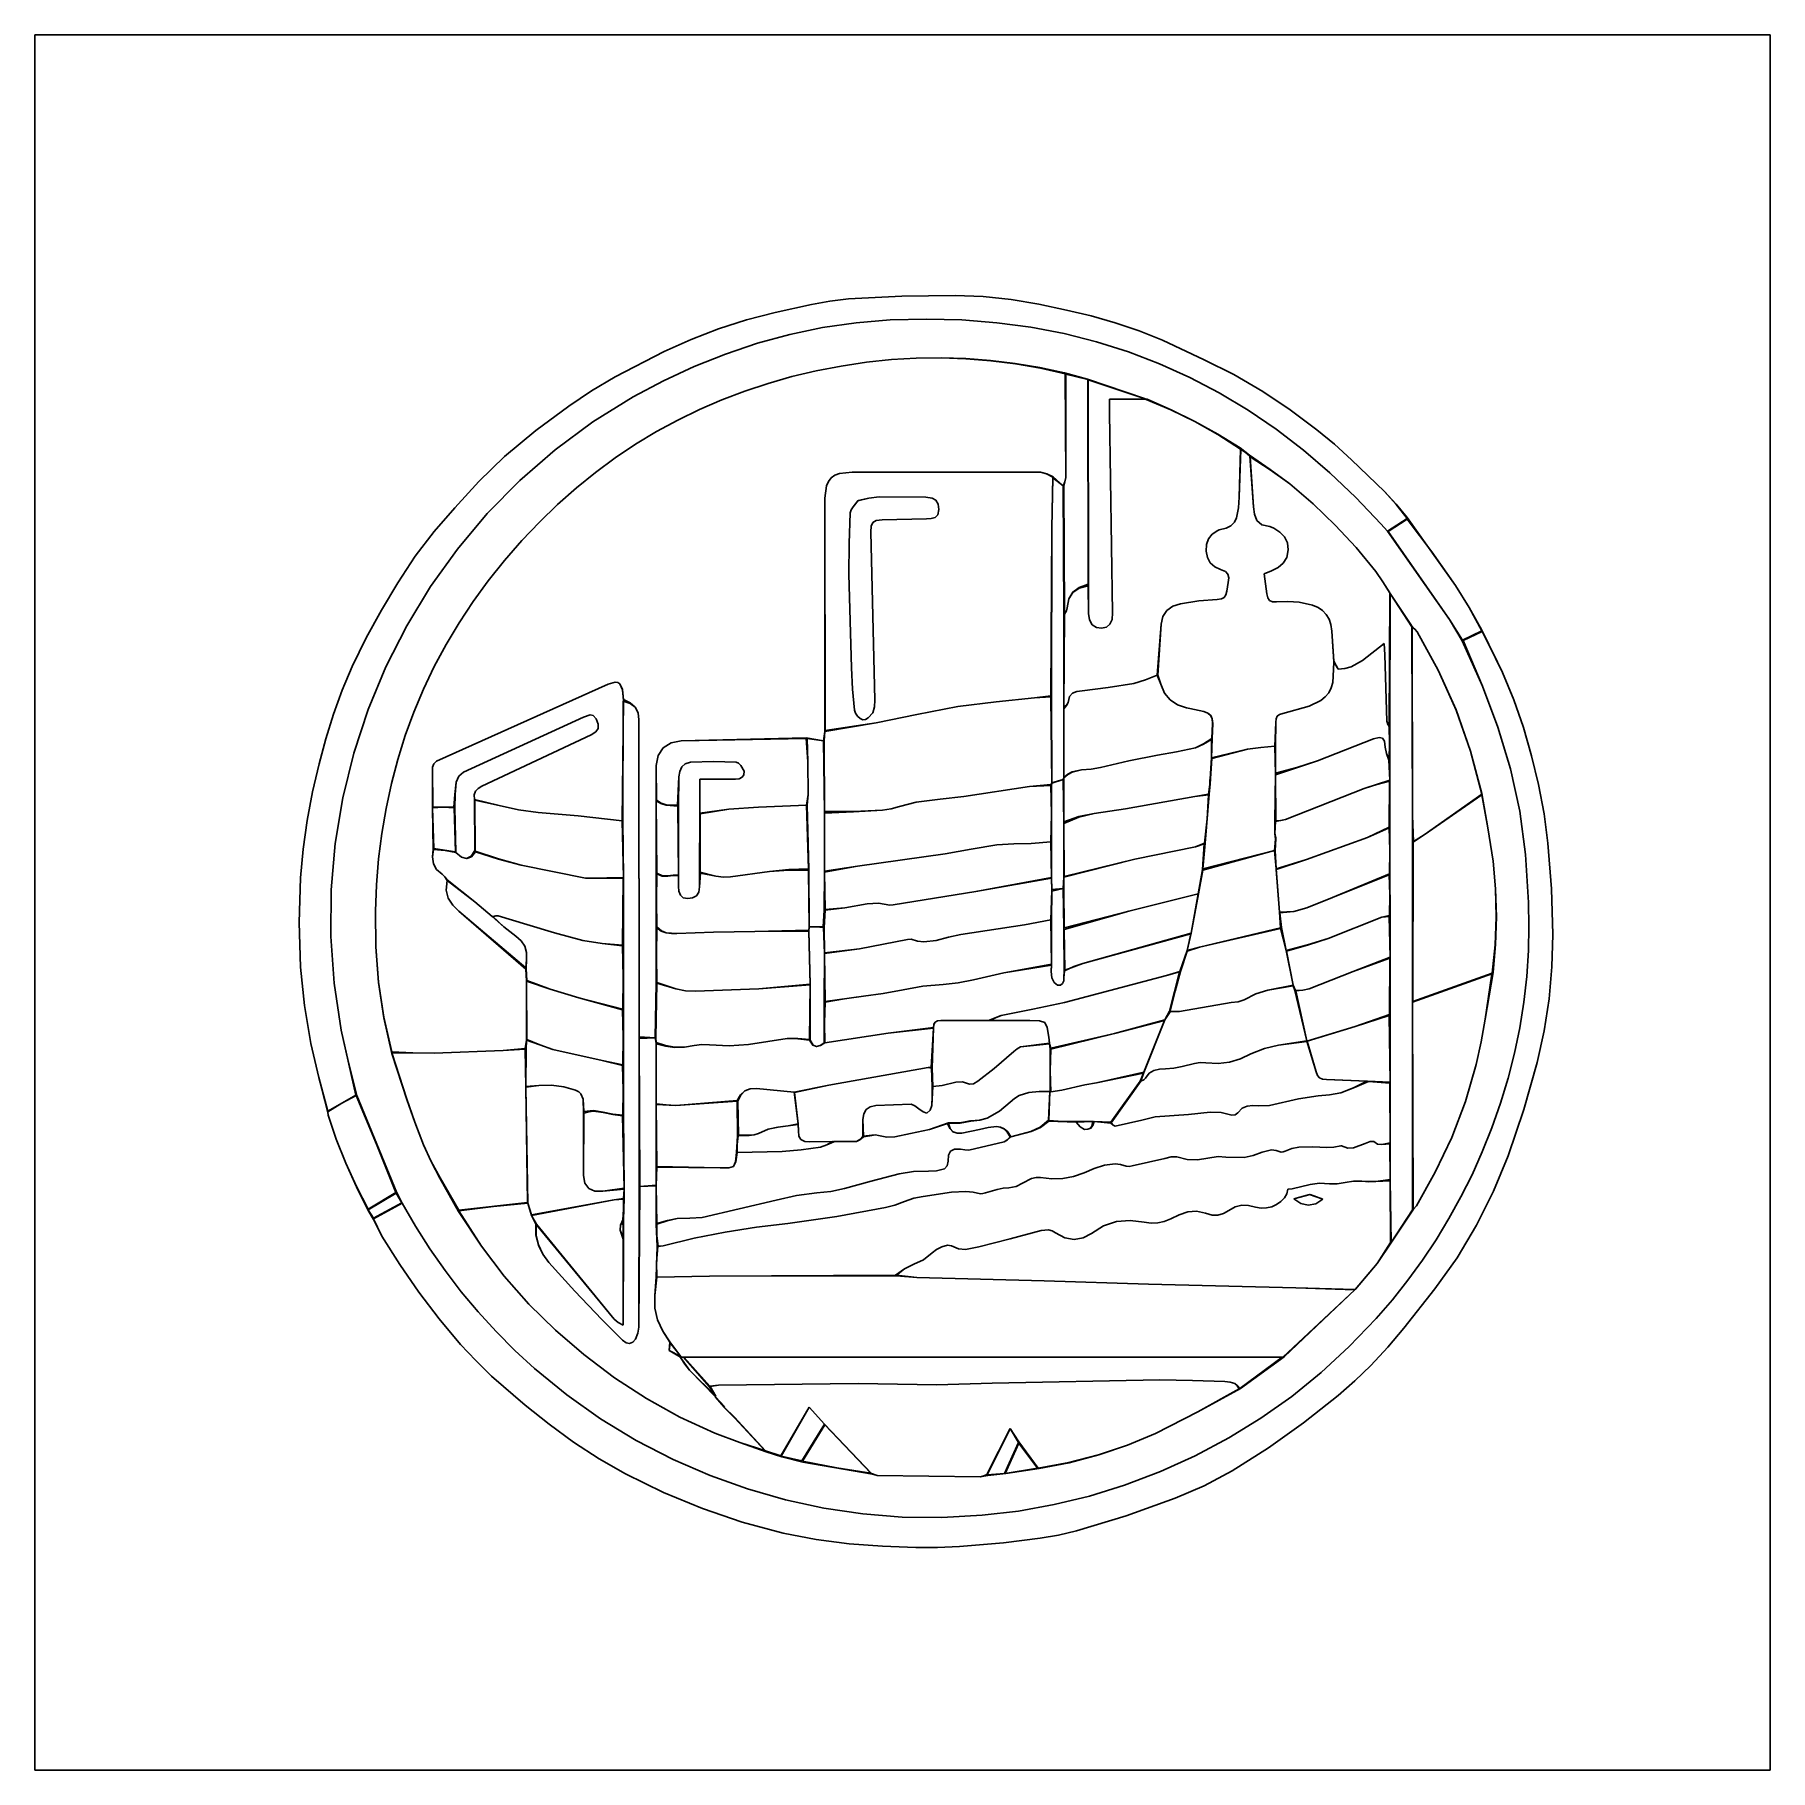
# Model space of a CAD drawing. Extents: x 0 to 265, y 0 to 264.
import ezdxf

# ---------------------------------------------------------------- set-up
doc = ezdxf.new("R2010")
doc.units = 0

msp = doc.modelspace()

# ---------------------------------------------------------------- linework, layer by layer
at = {"layer": 'Layer 1'}
for p, q in [((0.264583, -0.264583), (0.264583, 264.318417)), ((0.264583, 264.318417), (264.847583, 264.318417)), ((264.847583, 264.318417), (264.847583, -0.264583)), ((118.701044, 223.197193), (113.139996, 221.959876)), ((113.139996, 221.959876), (118.701044, 223.197193)), ((121.499746, 223.697857), (118.701044, 223.197193)), ((118.701044, 223.197193), (121.499746, 223.697857)), ((124.310909, 224.038271), (121.499746, 223.697857)), ((121.499746, 223.697857), (124.310909, 224.038271)), ((132.429717, 224.478118), (124.310909, 224.038271)), ((124.310909, 224.038271), (132.429717, 224.478118)), ((140.567341, 224.57506), (132.429717, 224.478118)), ((132.429717, 224.478118), (140.567341, 224.57506)), ((144.858108, 224.404483), (140.567341, 224.57506)), ((140.567341, 224.57506), (144.858108, 224.404483)), ((149.116655, 223.932861), (144.858108, 224.404483)), ((144.858108, 224.404483), (149.116655, 223.932861)), ((153.349634, 223.225664), (149.116655, 223.932861)), ((149.116655, 223.932861), (153.349634, 223.225664)), ((157.563698, 222.348361), (153.349634, 223.225664)), ((153.349634, 223.225664), (157.563698, 222.348361)), ((161.3053, 221.44178), (157.563698, 222.348361)), ((157.563698, 222.348361), (161.3053, 221.44178)), ((108.791332, 220.834935), (104.522044, 219.47219)), ((104.522044, 219.47219), (108.791332, 220.834935)), ((113.139996, 221.959876), (108.791332, 220.834935)), ((108.791332, 220.834935), (113.139996, 221.959876)), ((120.381351, 219.668133), (115.362405, 218.622502)), ((115.362405, 218.622502), (120.381351, 219.668133)), ((125.483575, 220.406186), (120.381351, 219.668133)), ((120.381351, 219.668133), (125.483575, 220.406186)), ((130.669395, 220.827817), (125.483575, 220.406186)), ((125.483575, 220.406186), (130.669395, 220.827817)), ((136.196081, 220.966893), (130.669395, 220.827817)), ((130.669395, 220.827817), (136.196081, 220.966893)), ((141.610429, 220.827905), (136.196081, 220.966893)), ((136.196081, 220.966893), (141.610429, 220.827905)), ((146.91218, 220.411008), (141.610429, 220.827905)), ((141.610429, 220.827905), (146.91218, 220.411008)), ((152.101081, 219.71636), (146.91218, 220.411008)), ((146.91218, 220.411008), (152.101081, 219.71636)), ((157.176874, 218.744115), (152.101081, 219.71636)), ((152.101081, 219.71636), (157.176874, 218.744115)), ((164.996169, 220.389289), (161.3053, 221.44178)), ((161.3053, 221.44178), (164.996169, 220.389289)), ((168.630664, 219.16644), (164.996169, 220.389289)), ((164.996169, 220.389289), (168.630664, 219.16644)), ((100.335962, 217.865806), (96.236915, 216.009944)), ((96.236915, 216.009944), (100.335962, 217.865806)), ((104.522044, 219.47219), (100.335962, 217.865806)), ((100.335962, 217.865806), (104.522044, 219.47219)), ((110.426418, 217.278132), (105.573071, 215.643866)), ((105.573071, 215.643866), (110.426418, 217.278132)), ((115.362405, 218.622502), (110.426418, 217.278132)), ((110.426418, 217.278132), (115.362405, 218.622502)), ((162.139304, 217.494431), (157.176874, 218.744115)), ((157.176874, 218.744115), (162.139304, 217.494431)), ((166.988114, 215.967465), (162.139304, 217.494431)), ((162.139304, 217.494431), (166.988114, 215.967465)), ((172.203145, 217.748785), (168.630664, 219.16644)), ((168.630664, 219.16644), (172.203145, 217.748785)), ((178.532256, 214.762339), (172.203145, 217.748785)), ((172.203145, 217.748785), (178.532256, 214.762339)), ((96.236915, 216.009944), (88.775298, 212.151728)), ((88.775298, 212.151728), (96.236915, 216.009944)), ((105.573071, 215.643866), (100.802047, 213.728545)), ((100.802047, 213.728545), (105.573071, 215.643866)), ((127.051177, 214.376095), (123.189357, 213.796728)), ((123.189357, 213.796728), (127.051177, 214.376095)), ((130.856126, 214.781054), (127.051177, 214.376095)), ((127.051177, 214.376095), (130.856353, 214.780759)), ((134.652617, 215.009781), (130.856126, 214.781054)), ((130.856353, 214.780759), (134.654429, 215.007423)), ((138.44051, 215.063764), (134.652617, 215.009781)), ((134.654429, 215.007423), (138.446625, 215.055804)), ((142.219667, 214.944489), (138.44051, 215.063764)), ((138.446625, 215.055804), (142.234162, 214.925621)), ((145.989948, 214.653445), (142.219667, 214.944489)), ((142.234162, 214.925621), (146.018259, 214.616593)), ((149.751214, 214.192117), (145.989948, 214.653445)), ((146.018259, 214.616593), (149.800137, 214.128438)), ((171.723049, 214.163372), (166.988114, 215.967465)), ((166.988114, 215.967465), (171.723049, 214.163372)), ((183.087578, 212.498889), (178.532256, 214.762339)), ((178.532256, 214.762339), (183.087578, 212.498889)), ((88.775298, 212.151728), (85.163464, 210.019765)), ((85.163464, 210.019765), (88.775298, 212.151728)), ((100.802047, 213.728545), (96.113027, 211.541012)), ((96.113027, 211.541012), (100.802047, 213.728545)), ((115.691557, 212.192702), (112.056462, 211.167659)), ((112.056462, 211.167659), (115.691557, 212.192702)), ((119.402669, 213.068995), (115.691557, 212.192702)), ((115.691557, 212.192702), (119.402669, 213.068995)), ((123.189357, 213.796728), (119.402669, 213.068995)), ((119.402669, 213.068995), (123.189357, 213.796728)), ((153.503327, 213.561994), (149.751214, 214.192117)), ((149.800137, 214.128438), (153.581014, 213.460874)), ((157.246147, 212.764563), (153.503327, 213.561994)), ((153.581014, 213.460874), (157.362112, 212.61362)), ((160.734786, 211.827368), (157.246147, 212.764563)), ((157.362112, 212.61362), (157.433328, 196.832885)), ((157.433328, 196.832885), (157.464027, 212.584112)), ((157.464027, 212.584112), (160.807521, 211.765724)), ((169.466154, 208.864548), (160.734786, 211.827368)), ((160.807521, 211.765724), (160.863573, 180.56795)), ((160.807521, 211.765724), (160.807521, 211.765724)), ((160.886085, 180.445824), (160.880239, 211.704075)), ((160.880239, 211.704075), (169.541731, 208.807631)), ((176.343852, 212.082309), (171.723049, 214.163372)), ((171.723049, 214.163372), (176.343852, 212.082309)), ((180.850267, 209.724433), (176.343852, 212.082309)), ((176.343852, 212.082309), (180.850267, 209.724433)), ((187.464793, 209.944323), (183.087578, 212.498889)), ((183.087578, 212.498889), (187.464793, 209.944323)), ((85.163464, 210.019765), (81.675088, 207.681756)), ((81.675088, 207.681756), (85.163464, 210.019765)), ((91.505693, 209.090107), (85.359846, 205.280929)), ((85.359846, 205.280929), (91.505693, 209.090107)), ((96.113027, 211.541012), (91.505693, 209.090107)), ((91.505693, 209.090107), (96.113027, 211.541012)), ((108.497827, 209.993674), (105.016094, 208.670554)), ((105.016094, 208.670554), (108.497827, 209.993674)), ((112.056462, 211.167659), (108.497827, 209.993674)), ((108.497827, 209.993674), (112.056462, 211.167659)), ((185.242039, 207.089899), (180.850267, 209.724433)), ((180.850267, 209.724433), (185.242039, 207.089899)), ((191.678165, 207.135116), (187.464793, 209.944323)), ((187.464793, 209.944323), (191.678165, 207.135116)), ((81.675088, 207.681756), (76.682272, 203.972529)), ((76.682272, 203.972529), (81.675088, 207.681756)), ((101.611706, 207.198109), (98.285105, 205.576147)), ((98.285105, 205.576147), (101.611706, 207.198109)), ((105.016094, 208.670554), (101.611706, 207.198109)), ((101.611706, 207.198109), (105.016094, 208.670554)), ((169.541731, 208.807631), (164.130166, 208.75071)), ((164.131345, 206.681407), (164.130166, 208.75071)), ((164.130166, 208.75071), (169.617308, 208.75071)), ((164.130166, 208.75071), (164.131345, 206.681407)), ((164.592734, 176.16283), (164.131345, 206.681407)), ((164.131345, 206.681407), (164.592734, 176.16283)), ((169.596863, 208.733177), (169.466154, 208.864548)), ((169.541731, 208.807631), (169.541731, 208.807631)), ((169.713797, 208.721739), (169.596863, 208.733177)), ((169.78314, 208.730787), (169.609637, 208.770586)), ((169.609637, 208.770586), (169.78314, 208.730787)), ((169.617308, 208.75071), (169.619504, 208.761421)), ((169.619504, 208.761421), (169.852484, 208.739834)), ((173.470306, 207.125986), (169.713797, 208.721739)), ((169.78314, 208.730787), (169.78314, 208.730787)), ((169.852484, 208.739834), (173.529439, 207.130696)), ((169.852484, 208.739834), (169.852484, 208.739834)), ((177.107266, 205.370862), (173.470306, 207.125986)), ((173.529439, 207.130696), (177.129596, 205.349734)), ((189.518911, 204.178865), (185.242039, 207.089899)), ((185.242039, 207.089899), (189.518911, 204.178865)), ((195.741956, 204.107742), (191.678165, 207.135116)), ((191.678165, 207.135116), (195.741956, 204.107742)), ((76.682272, 203.972529), (71.887826, 200.021442)), ((71.887826, 200.021442), (76.682272, 203.972529)), ((85.359846, 205.280929), (79.593427, 201.026882)), ((79.593427, 201.026882), (85.359846, 205.280929)), ((95.036732, 203.804477), (91.867032, 201.882905)), ((91.867032, 201.882905), (95.036732, 203.804477)), ((98.285105, 205.576147), (95.036732, 203.804477)), ((95.036732, 203.804477), (98.285105, 205.576147)), ((180.630089, 203.443525), (177.107266, 205.370862)), ((177.129596, 205.349734), (180.649111, 203.364868)), ((193.680626, 200.991487), (189.518911, 204.178865)), ((189.518911, 204.178865), (193.680626, 200.991487)), ((198.415235, 201.881844), (195.741956, 204.107742)), ((195.741956, 204.107742), (198.415235, 201.881844)), ((91.867032, 201.882905), (88.776445, 199.811242)), ((88.776445, 199.811242), (91.867032, 201.882905)), ((184.044187, 201.331135), (180.630089, 203.443525)), ((180.649111, 203.364868), (184.084139, 201.144018)), ((184.084139, 201.144018), (183.866081, 193.831457)), ((185.467031, 200.23799), (184.044187, 201.331135)), ((200.989219, 199.52864), (198.415235, 201.881844)), ((198.415235, 201.881844), (200.989219, 199.52864)), ((71.887826, 200.021442), (67.985086, 196.215521)), ((67.985086, 196.215521), (71.887826, 200.021442)), ((79.593427, 201.026882), (74.221264, 196.359804)), ((74.221264, 196.359804), (79.593427, 201.026882)), ((88.776445, 199.811242), (85.765415, 197.589295)), ((85.765415, 197.589295), (88.776445, 199.811242)), ((183.866081, 193.831457), (184.136494, 201.077525)), ((184.136494, 201.077525), (184.811088, 200.679252)), ((184.811088, 200.679252), (185.504335, 200.048103)), ((188.615103, 198.040858), (185.467031, 200.23799)), ((185.504335, 200.048103), (186.043739, 192.366892)), ((186.043739, 192.366892), (185.565523, 199.981198)), ((185.565523, 199.981198), (188.627414, 198.008759)), ((197.72693, 197.527921), (193.680626, 200.991487)), ((193.680626, 200.991487), (197.72693, 197.527921)), ((206.021015, 194.683479), (200.989219, 199.52864)), ((200.989219, 199.52864), (206.021015, 194.683479)), ((67.985086, 196.215521), (64.297464, 192.183206)), ((64.297464, 192.183206), (67.985086, 196.215521)), ((74.221264, 196.359804), (69.258182, 191.311531)), ((69.258182, 191.311531), (74.221264, 196.359804)), ((85.765415, 197.589295), (82.834383, 195.216873)), ((82.834383, 195.216873), (85.765415, 197.589295)), ((121.256564, 196.212564), (120.959378, 195.522052)), ((120.959378, 195.522052), (121.256564, 196.212564)), ((121.685559, 196.753096), (121.256564, 196.212564)), ((121.256564, 196.212564), (121.685559, 196.753096)), ((122.254375, 197.15454), (121.685559, 196.753096)), ((121.685559, 196.753096), (122.254375, 197.15454)), ((122.971021, 197.42779), (122.254375, 197.15454)), ((122.254375, 197.15454), (122.971021, 197.42779)), ((124.879841, 197.633279), (122.971021, 197.42779)), ((122.971021, 197.42779), (124.879841, 197.633279)), ((153.569196, 197.607372), (124.879841, 197.633279)), ((124.879841, 197.633279), (153.569196, 197.607372)), ((154.534266, 197.382463), (153.569196, 197.607372)), ((153.569196, 197.607372), (154.525935, 197.37185)), ((154.525935, 197.37185), (155.457725, 196.854944)), ((155.524371, 196.939846), (154.534266, 197.382463)), ((155.457725, 196.854944), (155.300532, 189.092984)), ((155.300532, 189.092984), (155.491896, 196.762451)), ((155.491896, 196.762451), (157.073031, 195.522816)), ((157.073031, 195.522816), (155.524371, 196.939846)), ((157.31831, 196.162196), (157.073031, 195.522816)), ((157.150998, 195.481628), (157.433328, 196.832885)), ((157.433328, 196.832885), (157.31831, 196.162196)), ((191.592473, 195.846754), (188.615103, 198.040858)), ((188.627414, 198.008759), (191.592473, 195.846754)), ((195.157238, 192.792717), (191.592473, 195.846754)), ((191.592473, 195.846754), (195.157238, 192.792717)), ((201.657565, 193.788324), (197.72693, 197.527921)), ((197.72693, 197.527921), (201.657565, 193.788324)), ((82.834383, 195.216873), (79.983792, 192.693784)), ((79.983792, 192.693784), (82.834383, 195.216873)), ((120.728396, 193.647513), (120.718497, 158.120689)), ((120.959378, 195.522052), (120.728396, 193.647513)), ((120.728396, 193.647513), (120.959378, 195.522052)), ((120.752418, 158.227166), (120.728396, 193.647513)), ((125.728997, 193.265705), (125.02488, 192.363183)), ((125.035388, 192.369967), (125.81306, 193.319982)), ((127.420653, 193.6625), (125.728997, 193.265705)), ((125.728997, 193.265705), (125.728997, 193.265705)), ((125.81306, 193.319982), (127.431161, 193.669285)), ((125.81306, 193.319982), (125.81306, 193.319982)), ((128.98871, 193.866023), (127.420653, 193.6625)), ((127.431161, 193.669285), (128.98871, 193.866023)), ((136.128422, 193.80603), (128.98871, 193.866023)), ((128.98871, 193.866023), (136.128422, 193.80603)), ((137.053702, 193.685809), (136.128422, 193.80603)), ((136.128422, 193.80603), (137.053702, 193.685809)), ((137.653765, 193.353747), (137.053702, 193.685809)), ((137.053702, 193.685809), (137.653765, 193.353747)), ((137.979853, 192.776784), (137.653765, 193.353747)), ((137.653765, 193.353747), (137.979853, 192.776784)), ((157.073031, 195.522816), (157.173429, 176.071621)), ((157.270273, 176.105017), (157.150998, 195.481628)), ((183.866081, 193.831457), (183.778208, 192.198128)), ((183.778208, 192.198128), (183.866081, 193.831457)), ((205.472277, 189.772851), (201.657565, 193.788324)), ((201.657565, 193.788324), (205.472277, 189.772851)), ((207.809512, 192.740089), (206.021015, 194.683479)), ((206.021015, 194.683479), (207.80402, 192.722927)), ((64.297464, 192.183206), (61.162237, 188.589321)), ((61.162237, 188.589321), (64.297464, 192.183206)), ((69.258182, 191.311531), (64.719006, 185.913903)), ((64.719006, 185.913903), (69.258182, 191.311531)), ((79.983792, 192.693784), (77.214085, 190.019836)), ((77.214085, 190.019836), (79.983792, 192.693784)), ((124.592731, 191.446059), (124.417767, 186.756631)), ((124.417767, 186.756631), (124.592731, 191.446059)), ((124.592731, 191.446059), (124.730037, 191.909769)), ((124.728723, 191.908921), (124.592731, 191.446059)), ((125.02488, 192.363183), (124.728723, 191.908921)), ((124.730037, 191.909769), (125.035388, 192.369967)), ((129.457318, 190.347509), (136.19116, 190.50861)), ((136.19116, 190.50861), (129.457318, 190.347509)), ((136.19116, 190.50861), (136.904304, 190.544977)), ((136.904304, 190.544977), (136.19116, 190.50861)), ((136.904304, 190.544977), (137.511386, 190.710528)), ((137.511386, 190.710528), (136.904304, 190.544977)), ((137.511386, 190.710528), (137.931368, 191.128433)), ((137.931368, 191.128433), (137.511386, 190.710528)), ((137.931368, 191.128433), (138.08321, 191.921861)), ((138.08321, 191.921861), (137.931368, 191.128433)), ((138.08321, 191.921861), (137.979853, 192.776784)), ((137.979853, 192.776784), (138.08321, 191.921861)), ((183.489843, 190.666207), (183.155651, 190.012015)), ((183.155651, 190.012015), (183.489843, 190.666207)), ((183.778208, 192.198128), (183.489843, 190.666207)), ((183.489843, 190.666207), (183.778208, 192.198128)), ((186.043739, 192.366892), (186.194286, 191.201672)), ((186.194286, 191.201672), (186.043739, 192.366892)), ((186.194286, 191.201672), (186.58252, 190.245337)), ((186.58252, 190.245337), (186.194286, 191.201672)), ((198.538207, 189.552911), (195.157238, 192.792717)), ((195.157238, 192.792717), (198.538207, 189.552911)), ((209.469347, 190.570653), (206.514541, 188.640412)), ((207.80402, 192.722927), (209.469347, 190.570653)), ((209.513288, 190.707951), (207.809512, 192.740089)), ((216.855999, 180.374793), (209.513288, 190.707951)), ((61.162237, 188.589321), (58.275601, 184.808335)), ((58.275601, 184.808335), (61.162237, 188.589321)), ((77.214085, 190.019836), (74.525703, 187.194838)), ((74.525703, 187.194838), (77.214085, 190.019836)), ((127.724601, 188.510365), (127.77043, 189.412661)), ((127.77043, 189.412661), (127.724601, 188.510365)), ((128.332678, 162.856093), (127.724601, 188.510365)), ((127.724601, 188.510365), (128.332678, 162.856093)), ((127.77043, 189.412661), (128.017415, 189.962307)), ((128.017415, 189.962307), (127.77043, 189.412661)), ((128.017415, 189.962307), (128.551172, 190.245267)), ((128.551172, 190.245267), (128.017415, 189.962307)), ((128.551172, 190.245267), (129.457318, 190.347509)), ((129.457318, 190.347509), (128.551172, 190.245267)), ((155.300532, 189.092984), (155.154385, 163.508337)), ((155.27802, 163.384072), (155.300532, 189.092984)), ((179.785309, 188.160347), (179.203772, 187.454775)), ((179.203772, 187.454775), (179.785309, 188.160347)), ((180.611632, 188.724192), (179.785309, 188.160347)), ((179.785309, 188.160347), (180.611632, 188.724192)), ((180.841883, 188.850468), (180.611632, 188.724192)), ((180.611632, 188.724192), (180.841883, 188.850468)), ((181.877601, 189.074649), (180.841883, 188.850468)), ((180.841883, 188.850468), (181.877601, 189.074649)), ((182.633547, 189.471664), (181.877601, 189.074649)), ((181.877601, 189.074649), (182.633547, 189.471664)), ((183.155651, 190.012015), (182.633547, 189.471664)), ((182.633547, 189.471664), (183.155651, 190.012015)), ((186.58252, 190.245337), (187.3345, 189.595308)), ((187.3345, 189.595308), (186.58252, 190.245337)), ((187.3345, 189.595308), (188.576285, 189.349008)), ((188.576285, 189.349008), (187.3345, 189.595308)), ((188.576285, 189.349008), (189.179849, 189.092911)), ((189.179849, 189.092911), (188.576285, 189.349008)), ((189.179849, 189.092911), (190.086645, 188.501566)), ((190.086645, 188.501566), (189.179849, 189.092911)), ((190.086645, 188.501566), (190.787721, 187.77571)), ((190.787721, 187.77571), (190.086645, 188.501566)), ((201.726809, 186.122865), (198.538207, 189.552911)), ((198.538207, 189.552911), (201.726809, 186.122865)), ((206.514541, 188.640412), (205.472277, 189.772851)), ((205.472277, 189.772851), (206.514541, 188.640412)), ((206.514541, 188.640412), (215.932252, 175.166954)), ((206.590812, 188.594695), (209.502533, 190.485266)), ((215.932252, 175.166954), (206.590812, 188.594695)), ((206.590812, 188.594695), (206.590812, 188.594695)), ((209.502533, 190.485266), (213.246801, 185.475582)), ((64.719006, 185.913903), (60.618565, 180.198756)), ((60.618565, 180.198756), (64.719006, 185.913903)), ((74.525703, 187.194838), (71.879993, 184.168319)), ((71.879993, 184.168319), (74.525703, 187.194838)), ((124.417767, 186.756631), (124.39825, 182.063472)), ((124.39825, 182.063472), (124.417767, 186.756631)), ((178.880029, 186.604952), (178.827086, 185.608358)), ((178.827086, 185.608358), (178.880029, 186.604952)), ((178.827086, 185.608358), (179.035552, 184.620225)), ((179.035552, 184.620225), (178.827086, 185.608358)), ((179.203772, 187.454775), (178.880029, 186.604952)), ((178.880029, 186.604952), (179.203772, 187.454775)), ((190.787721, 187.77571), (191.227793, 186.877362)), ((191.227793, 186.877362), (190.787721, 187.77571)), ((191.35158, 185.768538), (191.125847, 184.638586)), ((191.125847, 184.638586), (191.35158, 185.768538)), ((191.227793, 186.877362), (191.35158, 185.768538)), ((191.35158, 185.768538), (191.227793, 186.877362)), ((204.714475, 182.49811), (201.726809, 186.122865)), ((201.726809, 186.122865), (204.714475, 182.49811)), ((213.246801, 185.475582), (216.855999, 180.374793)), ((58.275601, 184.808335), (55.614831, 180.76057)), ((55.614831, 180.76057), (58.275601, 184.808335)), ((71.879993, 184.168319), (69.403287, 181.071764)), ((69.403287, 181.071764), (71.879993, 184.168319)), ((179.035552, 184.620225), (179.482233, 183.80055)), ((179.482233, 183.80055), (179.035552, 184.620225)), ((179.482233, 183.80055), (180.157322, 183.180349)), ((180.157322, 183.180349), (179.482233, 183.80055)), ((180.157322, 183.180349), (181.051011, 182.790639)), ((181.051011, 182.790639), (180.157322, 183.180349)), ((181.051011, 182.790639), (181.780266, 182.488384)), ((181.780266, 182.488384), (181.051011, 182.790639)), ((188.807278, 182.571822), (187.681008, 182.154422)), ((187.681008, 182.154422), (188.807278, 182.571822)), ((189.802167, 183.0831), (188.807278, 182.571822)), ((188.807278, 182.571822), (189.802167, 183.0831)), ((190.5922, 183.75773), (189.802167, 183.0831)), ((189.802167, 183.0831), (190.5922, 183.75773)), ((191.125847, 184.638586), (190.5922, 183.75773)), ((190.5922, 183.75773), (191.125847, 184.638586)), ((55.614831, 180.76057), (53.117064, 176.614141)), ((53.117064, 176.614141), (55.614831, 180.76057)), ((60.618565, 180.198756), (56.971683, 174.197928)), ((56.971683, 174.197928), (60.618565, 180.198756)), ((69.403287, 181.071764), (67.095082, 177.90575)), ((67.095082, 177.90575), (69.403287, 181.071764)), ((124.39825, 182.063472), (124.772661, 167.793431)), ((124.772661, 167.793431), (124.39825, 182.063472)), ((159.472006, 180.068153), (158.507922, 179.333181)), ((158.507945, 179.302636), (159.472081, 179.965062)), ((160.863573, 180.56795), (159.472006, 180.068153)), ((159.472081, 179.965062), (160.863751, 180.323585)), ((160.863751, 180.323585), (160.904979, 176.104686)), ((160.904979, 176.104686), (160.886085, 180.445824)), ((181.780266, 182.488384), (182.173399, 182.0601)), ((182.173399, 182.0601), (181.780266, 182.488384)), ((182.182691, 180.790344), (181.984883, 179.486016)), ((181.984883, 179.486016), (182.182691, 180.790344)), ((182.173399, 182.0601), (182.288259, 181.497012)), ((182.288259, 181.497012), (182.173399, 182.0601)), ((182.288259, 181.497012), (182.182691, 180.790344)), ((182.182691, 180.790344), (182.288259, 181.497012)), ((187.681008, 182.154422), (188.087992, 179.077313)), ((188.087992, 179.077313), (187.681008, 182.154422)), ((205.790448, 180.922765), (204.714475, 182.49811)), ((204.714475, 182.49811), (205.79566, 180.912886)), ((206.802168, 179.29764), (205.790448, 180.922765)), ((205.79566, 180.912886), (206.843864, 179.218615)), ((218.92499, 176.986912), (216.855999, 180.374793)), ((216.855999, 180.374793), (218.926161, 176.975456)), ((67.095082, 177.90575), (64.954876, 174.670857)), ((64.954876, 174.670857), (67.095082, 177.90575)), ((157.925416, 178.30783), (157.678581, 176.936894)), ((157.678581, 176.936894), (157.925419, 178.304012)), ((158.507922, 179.333181), (157.925416, 178.30783)), ((157.925419, 178.304012), (158.507945, 179.302636)), ((174.920385, 177.576801), (173.769569, 177.201048)), ((173.769569, 177.201048), (174.920385, 177.576801)), ((177.721246, 177.994194), (174.920385, 177.576801)), ((174.920385, 177.576801), (177.721246, 177.994194)), ((180.540529, 178.226485), (177.721246, 177.994194)), ((177.721246, 177.994194), (180.540529, 178.226485)), ((181.164277, 178.319068), (180.540529, 178.226485)), ((180.540529, 178.226485), (181.164277, 178.319068)), ((181.591513, 178.546983), (181.164277, 178.319068)), ((181.164277, 178.319068), (181.591513, 178.546983)), ((181.854346, 178.929531), (181.591513, 178.546983)), ((181.591513, 178.546983), (181.854346, 178.929531)), ((181.984883, 179.486016), (181.854346, 178.929531)), ((181.854346, 178.929531), (181.984883, 179.486016)), ((188.087992, 179.077313), (188.225647, 178.464808)), ((188.225647, 178.464808), (188.087992, 179.077313)), ((188.225647, 178.464808), (188.525951, 178.081048)), ((188.525951, 178.081048), (188.225647, 178.464808)), ((188.525951, 178.081048), (188.978877, 177.886561)), ((188.978877, 177.886561), (188.525951, 178.081048)), ((188.978877, 177.886561), (189.574398, 177.841876)), ((189.574398, 177.841876), (188.978877, 177.886561)), ((189.574398, 177.841876), (191.296388, 177.892981)), ((191.296388, 177.892981), (189.574398, 177.841876)), ((191.296388, 177.892981), (193.007453, 177.822425)), ((193.007453, 177.822425), (191.296388, 177.892981)), ((193.007453, 177.822425), (195.07939, 177.370621)), ((195.07939, 177.370621), (193.007453, 177.822425)), ((195.07939, 177.370621), (195.912343, 177.00081)), ((195.912343, 177.00081), (195.07939, 177.370621)), ((206.843864, 179.218615), (206.751396, 158.914955)), ((210.14101, 174.249747), (206.802168, 179.29764)), ((206.841781, 158.873888), (206.885561, 179.139583)), ((206.843864, 179.218615), (206.843864, 179.218615)), ((206.885561, 179.139583), (210.21389, 174.055185)), ((53.117064, 176.614141), (50.793181, 172.365001)), ((50.793181, 172.365001), (53.117064, 176.614141)), ((64.954876, 174.670857), (62.982167, 171.367663)), ((62.982167, 171.367663), (64.954876, 174.670857)), ((157.173429, 176.071621), (157.168794, 161.65972)), ((157.173703, 161.783671), (157.275409, 175.981091)), ((157.545408, 176.485029), (157.270273, 176.105017)), ((157.275409, 175.981091), (157.546049, 176.469539)), ((157.678581, 176.936894), (157.545408, 176.485029)), ((157.546049, 176.469539), (157.678581, 176.936894)), ((160.904979, 176.104686), (161.083502, 175.096817)), ((161.083502, 175.096817), (160.904979, 176.104686)), ((161.083502, 175.096817), (161.492327, 174.374136)), ((161.492327, 174.374136), (161.083502, 175.096817)), ((164.175366, 174.452166), (164.495152, 175.172827)), ((164.495152, 175.172827), (164.175366, 174.452166)), ((164.495152, 175.172827), (164.592734, 176.16283)), ((164.592734, 176.16283), (164.495152, 175.172827)), ((172.265549, 175.609078), (171.971166, 174.44032)), ((171.971166, 174.44032), (172.265549, 175.609078)), ((172.87482, 176.53723), (172.265549, 175.609078)), ((172.265549, 175.609078), (172.87482, 176.53723)), ((173.769569, 177.201048), (172.87482, 176.53723)), ((172.87482, 176.53723), (173.769569, 177.201048)), ((195.912343, 177.00081), (196.608684, 176.524961)), ((196.608684, 176.524961), (195.912343, 177.00081)), ((196.608684, 176.524961), (197.167462, 175.935502)), ((197.167462, 175.935502), (196.608684, 176.524961)), ((197.167462, 175.935502), (197.587725, 175.224857)), ((197.587725, 175.224857), (197.167462, 175.935502)), ((197.587725, 175.224857), (197.868522, 174.385452)), ((197.868522, 174.385452), (197.587725, 175.224857)), ((217.942834, 172.022471), (215.932252, 175.166954)), ((215.932252, 175.166954), (217.892562, 171.937092)), ((220.88414, 173.524816), (218.92499, 176.986912)), ((218.926161, 176.975456), (220.893506, 173.433171)), ((50.793181, 172.365001), (48.654063, 168.009107)), ((48.654063, 168.009107), (50.793181, 172.365001)), ((56.971683, 174.197928), (53.793187, 167.943257)), ((53.793187, 167.943257), (56.971683, 174.197928)), ((161.492327, 174.374136), (162.107132, 173.947744)), ((162.107132, 173.947744), (161.492327, 174.374136)), ((162.107132, 173.947744), (162.903595, 173.828746)), ((162.903595, 173.828746), (162.107132, 173.947744)), ((162.903595, 173.828746), (163.64198, 174.003316)), ((163.64198, 174.003316), (162.903595, 173.828746)), ((163.64198, 174.003316), (164.175366, 174.452166)), ((164.175366, 174.452166), (163.64198, 174.003316)), ((171.971166, 174.44032), (171.378729, 166.688743)), ((171.481662, 166.692918), (171.971166, 174.44032)), ((197.868522, 174.385452), (198.008901, 173.409715)), ((198.008901, 173.409715), (197.868522, 174.385452)), ((198.008901, 173.409715), (198.299403, 168.699519)), ((198.333946, 168.806699), (198.008901, 173.409715)), ((211.036514, 173.311247), (210.14101, 174.249747)), ((210.21389, 174.055185), (210.286916, 145.23974)), ((210.286916, 145.23974), (210.270944, 173.984558)), ((210.270944, 173.984558), (210.677104, 173.711901)), ((210.677104, 173.711901), (211.036514, 173.311247)), ((214.239162, 167.443635), (211.036514, 173.311247)), ((211.036514, 173.311247), (214.239033, 167.442074)), ((220.893506, 173.433171), (217.942834, 172.022471)), ((218.011418, 171.962042), (220.90284, 173.341527)), ((224.036317, 167.076922), (220.88414, 173.524816)), ((220.90284, 173.341527), (222.506901, 170.225878)), ((220.90284, 173.341527), (220.90284, 173.341527)), ((62.982167, 171.367663), (61.176453, 167.996747)), ((61.176453, 167.996747), (62.982167, 171.367663)), ((205.981935, 171.535623), (202.663123, 168.908128)), ((202.663123, 168.908128), (205.981935, 171.535623)), ((206.105232, 169.796601), (205.981935, 171.535623)), ((205.981935, 171.535623), (206.105232, 169.796601)), ((206.386529, 159.675316), (206.105232, 169.796601)), ((206.105232, 169.796601), (206.386529, 159.675316)), ((217.892562, 171.937092), (220.965546, 164.990173)), ((220.965546, 164.990173), (218.011418, 171.962042)), ((222.506901, 170.225878), (224.036317, 167.076922)), ((48.654063, 168.009107), (47.119227, 164.395953)), ((47.119227, 164.395953), (48.654063, 168.009107)), ((53.793187, 167.943257), (51.097902, 161.46658)), ((51.097902, 161.46658), (53.793187, 167.943257)), ((61.176453, 167.996747), (59.537232, 164.558689)), ((59.537232, 164.558689), (61.176453, 167.996747)), ((124.772661, 167.793431), (124.920205, 164.55891)), ((124.920205, 164.55891), (124.772661, 167.793431)), ((171.378729, 166.688743), (169.584935, 165.976578)), ((169.584935, 165.976578), (171.378729, 166.688743)), ((171.378729, 166.688743), (171.915501, 165.324754)), ((171.915501, 165.324754), (171.481662, 166.692918)), ((171.481662, 166.692918), (171.481662, 166.692918)), ((198.262745, 167.54385), (198.167119, 165.575635)), ((198.167119, 165.575635), (198.262745, 167.54385)), ((198.299403, 168.699519), (198.262745, 167.54385)), ((198.262745, 167.54385), (198.299403, 168.699519)), ((198.299403, 168.699519), (198.963897, 167.581461)), ((198.299403, 168.699519), (198.299403, 168.699519)), ((198.963897, 167.581461), (198.333946, 168.806699)), ((199.996117, 167.67731), (198.963897, 167.581461)), ((198.963897, 167.581461), (199.996117, 167.67731)), ((200.943062, 167.95206), (199.996117, 167.67731)), ((199.996117, 167.67731), (200.943062, 167.95206)), ((202.663123, 168.908128), (200.943062, 167.95206)), ((200.943062, 167.95206), (202.663123, 168.908128)), ((214.239033, 167.442074), (216.947032, 161.366002)), ((216.948068, 161.378483), (214.239162, 167.443635)), ((225.741274, 162.926169), (224.036317, 167.076922)), ((224.036317, 167.076922), (225.741274, 162.926169)), ((47.119227, 164.395953), (45.798878, 160.714003)), ((45.798878, 160.714003), (47.119227, 164.395953)), ((59.537232, 164.558689), (58.064002, 161.054065)), ((58.064002, 161.054065), (59.537232, 164.558689)), ((87.685082, 165.307886), (61.516335, 153.583415)), ((61.516335, 153.583415), (87.685082, 165.307886)), ((88.764536, 165.613766), (87.685082, 165.307886)), ((87.685082, 165.307886), (88.764462, 165.611695)), ((88.764462, 165.611695), (89.16478, 165.55237)), ((89.16503, 165.559361), (88.764536, 165.613766)), ((89.16478, 165.55237), (89.479881, 165.341475)), ((89.480475, 165.358046), (89.16503, 165.559361)), ((89.479881, 165.341475), (89.877526, 164.432722)), ((89.879529, 164.488648), (89.480475, 165.358046)), ((89.877526, 164.432722), (90.003582, 162.820929)), ((90.00833, 162.953495), (89.879529, 164.488648)), ((124.920205, 164.55891), (125.219266, 161.339553)), ((125.219266, 161.339553), (124.920205, 164.55891)), ((159.149898, 164.171464), (158.477106, 163.917379)), ((158.477106, 163.917379), (159.149898, 164.171464)), ((159.93419, 164.301198), (159.149898, 164.171464)), ((159.149898, 164.171464), (159.93419, 164.301198)), ((163.895064, 164.817139), (159.93419, 164.301198)), ((159.93419, 164.301198), (163.895064, 164.817139)), ((167.838898, 165.427727), (163.895064, 164.817139)), ((163.895064, 164.817139), (167.838898, 165.427727)), ((169.584935, 165.976578), (167.838898, 165.427727)), ((167.838898, 165.427727), (169.584935, 165.976578)), ((172.478097, 163.953321), (171.915501, 165.324754)), ((171.915501, 165.324754), (172.478097, 163.953321)), ((197.918774, 164.741725), (197.533344, 164.004637)), ((197.533344, 164.004637), (197.918774, 164.741725)), ((198.167119, 165.575635), (197.918774, 164.741725)), ((197.918774, 164.741725), (198.167119, 165.575635)), ((223.336255, 158.768806), (220.965546, 164.990173)), ((220.965546, 164.990173), (223.336255, 158.768806)), ((51.097902, 161.46658), (48.900656, 154.799735)), ((48.900656, 154.799735), (51.097902, 161.46658)), ((90.003582, 162.820929), (89.802278, 144.481551)), ((89.902627, 144.461454), (89.990631, 162.711399)), ((89.990631, 162.711399), (91.043364, 162.383238)), ((91.050831, 162.485372), (90.00833, 162.953495)), ((91.043364, 162.383238), (91.790033, 161.793001)), ((91.792245, 161.823263), (91.050831, 162.485372)), ((91.790033, 161.793001), (92.234976, 160.94719)), ((92.235252, 160.950973), (91.792245, 161.823263)), ((128.048967, 160.943987), (128.311076, 161.850724)), ((128.311076, 161.850724), (128.048967, 160.943987)), ((128.311076, 161.850724), (128.332678, 162.856093)), ((128.332678, 162.856093), (128.311076, 161.850724)), ((141.011774, 161.896277), (134.759465, 160.69335)), ((134.759465, 160.69335), (141.011774, 161.896277)), ((146.841968, 162.641746), (141.011774, 161.896277)), ((141.011774, 161.896277), (146.841968, 162.641746)), ((152.694509, 163.248373), (146.841968, 162.641746)), ((146.841968, 162.641746), (152.694509, 163.248373)), ((155.154385, 163.508337), (152.694509, 163.248373)), ((152.694509, 163.248373), (155.164574, 163.38513)), ((155.164574, 163.38513), (155.302001, 150.215238)), ((155.310867, 150.284032), (155.27802, 163.384072)), ((157.168794, 161.65972), (157.167502, 151.012088)), ((157.173606, 161.535786), (157.580208, 162.082884)), ((157.175173, 151.077297), (157.173606, 161.535786)), ((157.58022, 162.11387), (157.173703, 161.783671)), ((157.580208, 162.082884), (157.817914, 162.538946)), ((157.817914, 162.538946), (157.58022, 162.11387)), ((158.003787, 163.41464), (157.817914, 162.538946)), ((157.817914, 162.538946), (158.003787, 163.41464)), ((158.477106, 163.917379), (158.003787, 163.41464)), ((158.003787, 163.41464), (158.477106, 163.917379)), ((173.349577, 162.918915), (172.478097, 163.953321)), ((172.478097, 163.953321), (173.349577, 162.918915)), ((174.490032, 162.177295), (173.349577, 162.918915)), ((173.349577, 162.918915), (174.490032, 162.177295)), ((175.859554, 161.684218), (174.490032, 162.177295)), ((174.490032, 162.177295), (175.859554, 161.684218)), ((176.380888, 161.608383), (175.859554, 161.684218)), ((175.859554, 161.684218), (176.380888, 161.608383)), ((178.484638, 161.163285), (176.380888, 161.608383)), ((176.380888, 161.608383), (178.483321, 161.163141)), ((194.569839, 161.974874), (190.528279, 160.854514)), ((190.528279, 160.854514), (194.569839, 161.974874)), ((196.341042, 162.811001), (194.569839, 161.974874)), ((194.569839, 161.974874), (196.341042, 162.811001)), ((197.008282, 163.361889), (196.341042, 162.811001)), ((196.341042, 162.811001), (197.008282, 163.361889)), ((197.533344, 164.004637), (197.008282, 163.361889)), ((197.008282, 163.361889), (197.533344, 164.004637)), ((227.206234, 158.695366), (225.741274, 162.926169)), ((225.741274, 162.926169), (227.206234, 158.695366)), ((45.798878, 160.714003), (44.6507, 156.973571)), ((44.6507, 156.973571), (45.798878, 160.714003)), ((58.064002, 161.054065), (56.75626, 157.483456)), ((56.75626, 157.483456), (58.064002, 161.054065)), ((83.933628, 160.260559), (65.647033, 151.91162)), ((65.647033, 151.91162), (83.933628, 160.260559)), ((84.941295, 160.643215), (83.933628, 160.260559)), ((83.933628, 160.260559), (84.941295, 160.643215)), ((85.420483, 160.544585), (84.941295, 160.643215)), ((84.941295, 160.643215), (85.420483, 160.544585)), ((85.843215, 160.035435), (85.420483, 160.544585)), ((85.420483, 160.544585), (85.843215, 160.035435)), ((86.165323, 159.199584), (85.843215, 160.035435)), ((85.843215, 160.035435), (86.165323, 159.199584)), ((86.16516, 158.552439), (86.165323, 159.199584)), ((86.165323, 159.199584), (86.16516, 158.552439)), ((92.234976, 160.94719), (92.382528, 159.852307)), ((92.382528, 159.852307), (92.235252, 160.950973)), ((92.416045, 111.526111), (92.382528, 159.852307)), ((92.382528, 159.852307), (92.391458, 111.403428)), ((120.718497, 158.120689), (128.518972, 159.408924)), ((128.518972, 159.408924), (120.752418, 158.227166)), ((125.219266, 161.339553), (125.378671, 160.887806)), ((125.378671, 160.887806), (125.219266, 161.339553)), ((125.378671, 160.887806), (125.698633, 160.438498)), ((125.698633, 160.438498), (125.378671, 160.887806)), ((125.698633, 160.438498), (126.106302, 160.071669)), ((126.106302, 160.071669), (125.698633, 160.438498)), ((126.106302, 160.071669), (126.528826, 159.867358)), ((126.528826, 159.867358), (126.106302, 160.071669)), ((126.528826, 159.867358), (126.898951, 159.921478)), ((126.898951, 159.921478), (126.528826, 159.867358)), ((126.898951, 159.921478), (127.330025, 160.17563)), ((127.330025, 160.17563), (126.898951, 159.921478)), ((127.330025, 160.17563), (128.048967, 160.943987)), ((128.048967, 160.943987), (127.330025, 160.17563)), ((134.759465, 160.69335), (128.518972, 159.408924)), ((128.518972, 159.408924), (134.759465, 160.69335)), ((178.483321, 161.163141), (179.119279, 160.899405)), ((179.123725, 160.89989), (178.484638, 161.163285)), ((179.119279, 160.899405), (179.530333, 160.536555)), ((179.54087, 160.537706), (179.123725, 160.89989)), ((179.530333, 160.536555), (179.755431, 160.020813)), ((179.776012, 160.023061), (179.54087, 160.537706)), ((179.833526, 159.298403), (179.704502, 157.018464)), ((179.755431, 160.020813), (179.833526, 159.298403)), ((179.869088, 159.302286), (179.776012, 160.023061)), ((179.788799, 157.027669), (179.869088, 159.302286)), ((189.473209, 159.514319), (189.292051, 155.838903)), ((189.411762, 155.838757), (189.473209, 159.514319)), ((189.515549, 160.030839), (189.473209, 159.514319)), ((189.473209, 159.514319), (189.515549, 160.030839)), ((189.685847, 160.414102), (189.515549, 160.030839)), ((189.515549, 160.030839), (189.685847, 160.414102)), ((190.013594, 160.682522), (189.685847, 160.414102)), ((189.685847, 160.414102), (190.013594, 160.682522)), ((190.528279, 160.854514), (190.013594, 160.682522)), ((190.013594, 160.682522), (190.528279, 160.854514)), ((206.496777, 159.264017), (206.386529, 159.675316)), ((206.386529, 159.675316), (206.727351, 158.793337)), ((206.751396, 158.914955), (206.496777, 159.264017)), ((206.727351, 158.793337), (206.811444, 156.348474)), ((206.833287, 153.840367), (206.841781, 158.873888)), ((216.947032, 161.366002), (219.157004, 155.07292)), ((219.160499, 155.115044), (216.948068, 161.378483)), ((225.25271, 152.428465), (223.336255, 158.768806)), ((223.336255, 158.768806), (225.25271, 152.428465)), ((44.6507, 156.973571), (43.632379, 153.184974)), ((43.632379, 153.184974), (44.6507, 156.973571)), ((56.75626, 157.483456), (55.613505, 153.84744)), ((55.613505, 153.84744), (56.75626, 157.483456)), ((68.428667, 149.738015), (85.101053, 157.586912)), ((85.101053, 157.586912), (68.428667, 149.738015)), ((85.101053, 157.586912), (85.818483, 158.034661)), ((85.818483, 158.034661), (85.101053, 157.586912)), ((85.818483, 158.034661), (86.16516, 158.552439)), ((86.16516, 158.552439), (85.818483, 158.034661)), ((97.287293, 156.367468), (96.08768, 155.608816)), ((96.08768, 155.608816), (97.287293, 156.367468)), ((98.814952, 156.658328), (97.287293, 156.367468)), ((97.287293, 156.367468), (98.814952, 156.658328)), ((117.892187, 157.145217), (98.814952, 156.658328)), ((98.814952, 156.658328), (117.890161, 157.027314)), ((117.890161, 157.027314), (118.135986, 153.484503)), ((120.531703, 156.653064), (117.892187, 157.145217)), ((118.135986, 153.484503), (118.013562, 157.007878)), ((118.013562, 157.007878), (120.531703, 156.653064)), ((120.718497, 158.120689), (120.531703, 156.653064)), ((120.531703, 156.653064), (120.643259, 145.785758)), ((120.635419, 156.677489), (120.718497, 158.120689)), ((120.644567, 145.909821), (120.635419, 156.677489)), ((120.718497, 158.120689), (120.718497, 158.120689)), ((178.441068, 156.191283), (177.221695, 155.623049)), ((177.221695, 155.623049), (178.437252, 156.176412)), ((178.437252, 156.176412), (179.673981, 156.899495)), ((179.704502, 157.018464), (178.441068, 156.191283)), ((179.673981, 156.899495), (179.680489, 154.101398)), ((179.680489, 154.101398), (179.788799, 157.027669)), ((204.381405, 156.957203), (195.813302, 153.623448)), ((195.813302, 153.623448), (204.381405, 156.957203)), ((205.238382, 157.195529), (204.381405, 156.957203)), ((204.381405, 156.957203), (205.238382, 157.195529)), ((205.75399, 157.095897), (205.238382, 157.195529)), ((205.238382, 157.195529), (205.75399, 157.095897)), ((206.020806, 156.620384), (205.75399, 157.095897)), ((205.75399, 157.095897), (206.020806, 156.620384)), ((206.131409, 155.731069), (206.020806, 156.620384)), ((206.020806, 156.620384), (206.131409, 155.731069)), ((206.811444, 156.348474), (206.733955, 153.851785)), ((228.453561, 154.395297), (227.206234, 158.695366)), ((227.206234, 158.695366), (228.453561, 154.395297)), ((48.900656, 154.799735), (47.216275, 147.97456)), ((47.216275, 147.97456), (48.900656, 154.799735)), ((55.613505, 153.84744), (54.635235, 150.146596)), ((54.635235, 150.146596), (55.613505, 153.84744)), ((61.516335, 153.583415), (61.09067, 153.186349)), ((61.09067, 153.186349), (61.516335, 153.583415)), ((95.296631, 154.43757), (94.994663, 152.908933)), ((94.994663, 152.908933), (95.296631, 154.43757)), ((96.08768, 155.608816), (95.296631, 154.43757)), ((95.296631, 154.43757), (96.08768, 155.608816)), ((103.725001, 153.499254), (100.242721, 153.400868)), ((100.242721, 153.400868), (103.725001, 153.499254)), ((107.205676, 153.41654), (103.725001, 153.499254)), ((103.725001, 153.499254), (107.205676, 153.41654)), ((118.135986, 153.484503), (118.182552, 148.493826)), ((118.182552, 148.493826), (118.135986, 153.484503)), ((167.067392, 153.606913), (162.730592, 152.597632)), ((162.730592, 152.597632), (167.067392, 153.606913)), ((171.446522, 154.462075), (167.067392, 153.606913)), ((167.067392, 153.606913), (171.446522, 154.462075)), ((174.344034, 155.005564), (171.446522, 154.462075)), ((171.446522, 154.462075), (174.344034, 155.005564)), ((177.221695, 155.623049), (174.344034, 155.005564)), ((174.344034, 155.005564), (177.221695, 155.623049)), ((179.680489, 154.101398), (179.463868, 150.902017)), ((179.528447, 150.931214), (179.696379, 153.986014)), ((185.140323, 155.395091), (179.680489, 154.101398)), ((179.680489, 154.101398), (179.680489, 154.101398)), ((179.696379, 153.986014), (185.140323, 155.395091)), ((187.161176, 155.666316), (185.140323, 155.395091)), ((185.140323, 155.395091), (187.161176, 155.666316)), ((189.292051, 155.838903), (187.161176, 155.666316)), ((187.161176, 155.666316), (189.292051, 155.838903)), ((189.292051, 155.838903), (189.398423, 151.628821)), ((189.292051, 155.838903), (189.292051, 155.838903)), ((189.442268, 151.729525), (189.411762, 155.838757)), ((189.412296, 151.505977), (195.813302, 153.623448)), ((195.813302, 153.623448), (192.645892, 152.595017)), ((206.337733, 154.74737), (206.131409, 155.731069)), ((206.131409, 155.731069), (206.334515, 154.732172)), ((206.334515, 154.732172), (206.708214, 153.7302)), ((206.733955, 153.851785), (206.337733, 154.74737)), ((206.708214, 153.7302), (206.839924, 150.658912)), ((206.839924, 150.658912), (206.833287, 153.840367)), ((219.157004, 155.07292), (220.865439, 148.55272)), ((220.873724, 148.652569), (219.160499, 155.115044)), ((229.505615, 150.036745), (228.453561, 154.395297)), ((228.453561, 154.395297), (229.505615, 150.036745)), ((43.632379, 153.184974), (42.631132, 148.873359)), ((42.631132, 148.873359), (43.632379, 153.184974)), ((61.09067, 153.186349), (60.885819, 152.648702)), ((60.885819, 152.648702), (61.09067, 153.186349)), ((60.885819, 152.648702), (60.913054, 146.462323)), ((60.935258, 146.585038), (60.885819, 152.648702)), ((64.91537, 151.268375), (64.502001, 150.379682)), ((64.502001, 150.379682), (64.91537, 151.268375)), ((65.647033, 151.91162), (64.91537, 151.268375)), ((64.91537, 151.268375), (65.647033, 151.91162)), ((94.994663, 152.908933), (95.013259, 147.516149)), ((95.030853, 147.639179), (94.994663, 152.908933)), ((98.483464, 151.195652), (98.268482, 146.844615)), ((98.403285, 146.722626), (98.483464, 151.195652)), ((98.605045, 152.00962), (98.483464, 151.195652)), ((98.483464, 151.195652), (98.605045, 152.00962)), ((98.914208, 152.699437), (98.605045, 152.00962)), ((98.605045, 152.00962), (98.914208, 152.699437)), ((99.447813, 153.188665), (98.914208, 152.699437)), ((98.914208, 152.699437), (99.447813, 153.188665)), ((100.242721, 153.400868), (99.447813, 153.188665)), ((99.447813, 153.188665), (100.242721, 153.400868)), ((107.077123, 150.803557), (107.67203, 150.879685)), ((107.67203, 150.879685), (107.077123, 150.803557)), ((107.562935, 153.266301), (107.205676, 153.41654)), ((107.205676, 153.41654), (107.562935, 153.266301)), ((107.927627, 152.917993), (107.562935, 153.266301)), ((107.562935, 153.266301), (107.927627, 152.917993)), ((107.67203, 150.879685), (108.120675, 151.116946)), ((108.120675, 151.116946), (107.67203, 150.879685)), ((108.397244, 152.032357), (107.927627, 152.917993)), ((107.927627, 152.917993), (108.397244, 152.032357)), ((108.120675, 151.116946), (108.377573, 151.504713)), ((108.377573, 151.504713), (108.120675, 151.116946)), ((108.377573, 151.504713), (108.397244, 152.032357)), ((108.397244, 152.032357), (108.377573, 151.504713)), ((157.167502, 151.012088), (157.05488, 150.80015)), ((157.148721, 150.816105), (157.167502, 151.012088)), ((157.174543, 144.318787), (157.148721, 150.816105)), ((157.167502, 151.012088), (157.773592, 151.54437)), ((157.778731, 151.588055), (157.175173, 151.077297)), ((157.175173, 151.077297), (157.175173, 151.077297)), ((157.773592, 151.54437), (158.427572, 151.900349)), ((158.430808, 151.927859), (157.778731, 151.588055)), ((158.427572, 151.900349), (159.834447, 152.245097)), ((159.835405, 152.253248), (158.430808, 151.927859)), ((159.834447, 152.245097), (161.298622, 152.369726)), ((161.298742, 152.370745), (159.835405, 152.253248)), ((161.298622, 152.369726), (162.730592, 152.597632)), ((162.730592, 152.597632), (161.298742, 152.370745)), ((179.463868, 150.902017), (179.385142, 150.019918)), ((179.440274, 150.084981), (179.528447, 150.931214)), ((189.398423, 151.628821), (189.315531, 144.35819)), ((189.444173, 144.469375), (189.412296, 151.505977)), ((192.645892, 152.595017), (189.442268, 151.729525)), ((226.665037, 145.963031), (225.25271, 152.428465)), ((225.25271, 152.428465), (226.665037, 145.963031)), ((42.631132, 148.873359), (41.818008, 144.532704)), ((41.818008, 144.532704), (42.631132, 148.873359)), ((54.635235, 150.146596), (53.820948, 146.381502)), ((53.820948, 146.381502), (54.635235, 150.146596)), ((64.326731, 148.48966), (64.181624, 146.579006)), ((64.502001, 150.379682), (64.326731, 148.48966)), ((64.334703, 146.457849), (64.345866, 148.474516)), ((64.345866, 148.474516), (64.502001, 150.379682)), ((67.26835, 148.457288), (67.453614, 148.995319)), ((67.453614, 148.995319), (67.26835, 148.457288)), ((67.316664, 147.744139), (67.26835, 148.457288)), ((67.26835, 148.457288), (67.316664, 147.744139)), ((67.453614, 148.995319), (67.848404, 149.406229)), ((67.848404, 149.406229), (67.453614, 148.995319)), ((67.848404, 149.406229), (68.428667, 149.738015)), ((68.428667, 149.738015), (67.848404, 149.406229)), ((101.665307, 145.644875), (101.642408, 150.809944)), ((101.642408, 150.809944), (107.077123, 150.803557)), ((107.077123, 150.803557), (101.642408, 150.809944)), ((101.642408, 150.809944), (101.665307, 145.644875)), ((118.182552, 148.493826), (117.900843, 146.842063)), ((118.009048, 146.842459), (118.182552, 148.493826)), ((141.93058, 148.17231), (138.27931, 147.76839)), ((138.27931, 147.76839), (141.93058, 148.17231)), ((151.917797, 149.695947), (141.93058, 148.17231)), ((141.93058, 148.17231), (151.917797, 149.695947)), ((155.159003, 150.006441), (151.917797, 149.695947)), ((151.917797, 149.695947), (155.168757, 149.883556)), ((155.302001, 150.215238), (155.159003, 150.006441)), ((155.168757, 149.883556), (155.245414, 145.536605)), ((155.261839, 141.278424), (155.277084, 149.887263)), ((155.277084, 149.887263), (155.302017, 150.215238)), ((155.302017, 150.215238), (157.05488, 150.80015)), ((157.05488, 150.80015), (155.310867, 150.284032)), ((155.310867, 150.284032), (155.310867, 150.284032)), ((157.05488, 150.80015), (157.169666, 144.195135)), ((177.134943, 148.184107), (166.573925, 146.295707)), ((166.573925, 146.295707), (177.134943, 148.184107)), ((179.207763, 148.548635), (177.134943, 148.184107)), ((177.134943, 148.184107), (179.184896, 148.437797)), ((178.706309, 141.092187), (179.315799, 148.550871)), ((179.184896, 148.437797), (178.991021, 144.800858)), ((179.385142, 150.019918), (179.207763, 148.548635)), ((179.315799, 148.550871), (179.440274, 150.084981)), ((179.440274, 150.084981), (179.433363, 150.784058)), ((179.433363, 150.784058), (179.440274, 150.084981)), ((179.440274, 150.084981), (179.440274, 150.084981)), ((190.946761, 144.70535), (202.940781, 149.430775)), ((202.940781, 149.430775), (190.946761, 144.70535)), ((206.839924, 150.658912), (202.940781, 149.430775)), ((202.940781, 149.430775), (204.860927, 150.027911)), ((204.860927, 150.027911), (206.814199, 150.538571)), ((206.814199, 150.538571), (206.761021, 143.516875)), ((206.854297, 143.520007), (206.839924, 150.658912)), ((206.839924, 150.658912), (206.839924, 150.658912)), ((220.865439, 148.55272), (212.061321, 142.349489)), ((212.061321, 142.349489), (220.857155, 148.452872)), ((220.857155, 148.452872), (221.792497, 143.402367)), ((220.865439, 148.55272), (220.865439, 148.55272)), ((221.794568, 143.427329), (220.873724, 148.652569)), ((230.368047, 145.562555), (229.505615, 150.036745)), ((229.505615, 150.036745), (230.368047, 145.562555)), ((47.216275, 147.97456), (46.059584, 141.022892)), ((46.059584, 141.022892), (47.216275, 147.97456)), ((53.820948, 146.381502), (53.170141, 142.552736)), ((53.170141, 142.552736), (53.820948, 146.381502)), ((60.913054, 146.462323), (62.513489, 146.551676)), ((60.913054, 146.462323), (60.982433, 140.123853)), ((61.113146, 140.236693), (60.913054, 146.462323)), ((64.181624, 146.579006), (60.935258, 146.585038)), ((60.935258, 146.585038), (60.935258, 146.585038)), ((62.513489, 146.551676), (64.212081, 146.458132)), ((64.212081, 146.458132), (64.435383, 139.734641)), ((64.482409, 139.661002), (64.334703, 146.457849)), ((71.053333, 146.829023), (67.316664, 147.744139)), ((67.316664, 147.744139), (67.361986, 139.932578)), ((67.316664, 147.744139), (67.316664, 147.744139)), ((67.426702, 139.854272), (67.339607, 147.6388)), ((67.339607, 147.6388), (71.053333, 146.829023)), ((74.028502, 146.148279), (71.053333, 146.829023)), ((71.053333, 146.829023), (74.028502, 146.148279)), ((77.036209, 145.731726), (74.028502, 146.148279)), ((74.028502, 146.148279), (77.036209, 145.731726)), ((83.096914, 145.242276), (77.036209, 145.731726)), ((77.036209, 145.731726), (83.096914, 145.242276)), ((95.013259, 147.516149), (95.013913, 136.404309)), ((95.125243, 136.507516), (95.013267, 147.516149)), ((95.013267, 147.516149), (95.734762, 147.105916)), ((95.741869, 147.159734), (95.030853, 147.639179)), ((95.030853, 147.639179), (95.030853, 147.639179)), ((95.734762, 147.105916), (96.520592, 146.872112)), ((96.5203, 146.902807), (95.741869, 147.159734)), ((98.268482, 146.844615), (96.5203, 146.902807)), ((96.520592, 146.872112), (98.288402, 146.722085)), ((98.288402, 146.722085), (98.387346, 136.262272)), ((98.40645, 136.143069), (98.403285, 146.722626)), ((101.665307, 145.644875), (101.626518, 136.649739)), ((106.062651, 146.23854), (101.665307, 145.644875)), ((101.665307, 145.644875), (101.665307, 145.644875)), ((101.688198, 145.522975), (106.062651, 146.23854)), ((101.729192, 136.629505), (101.688198, 145.522975)), ((110.601823, 146.572127), (106.062651, 146.23854)), ((106.062651, 146.23854), (110.601823, 146.572127)), ((117.900843, 146.842063), (110.601823, 146.572127)), ((110.601823, 146.572127), (117.900843, 146.842063)), ((117.900843, 146.842063), (118.250773, 137.173156)), ((117.900843, 146.842063), (117.900843, 146.842063)), ((118.256296, 137.049601), (118.009048, 146.842459)), ((120.643259, 145.785758), (120.641442, 136.667326)), ((120.64334, 136.791527), (120.645423, 145.661807)), ((125.093961, 145.895164), (120.644567, 145.909821)), ((120.645423, 145.661807), (125.094068, 145.864163)), ((129.529245, 146.108921), (125.093961, 145.895164)), ((125.094068, 145.864163), (129.529245, 146.108921)), ((130.812014, 146.327225), (129.529245, 146.108921)), ((129.529245, 146.108921), (130.812014, 146.327225)), ((132.082397, 146.673213), (130.812014, 146.327225)), ((130.812014, 146.327225), (132.082397, 146.673213)), ((134.635387, 147.325714), (132.082397, 146.673213)), ((132.082397, 146.673213), (134.635387, 147.325714)), ((138.27931, 147.76839), (134.635387, 147.325714)), ((134.635387, 147.325714), (138.27931, 147.76839)), ((155.245414, 145.536605), (155.148474, 141.280879)), ((161.798469, 145.609329), (159.444012, 145.138627)), ((159.444196, 145.034112), (161.798524, 145.578362)), ((166.573925, 146.295707), (161.798469, 145.609329)), ((161.798524, 145.578362), (166.573925, 146.295707)), ((227.523358, 139.366382), (226.665037, 145.963031)), ((226.665037, 145.963031), (227.523358, 139.366382)), ((230.946837, 141.046768), (230.368047, 145.562555)), ((230.368047, 145.562555), (230.946837, 141.046768)), ((41.818008, 144.532704), (41.205171, 140.164763)), ((41.205171, 140.164763), (41.818008, 144.532704)), ((89.802278, 144.481551), (83.096914, 145.242276)), ((83.096914, 145.242276), (89.802278, 144.481551)), ((89.802278, 144.481551), (89.999028, 135.856265)), ((89.999028, 135.856265), (89.902627, 144.461454)), ((89.902627, 144.461454), (89.902627, 144.461454)), ((157.169666, 144.195135), (157.173541, 135.878131)), ((159.444012, 145.138627), (157.174543, 144.318787)), ((157.174979, 144.071047), (159.444196, 145.034112)), ((157.179032, 135.993256), (157.174979, 144.071047)), ((178.991021, 144.800858), (178.601567, 141.086156)), ((189.315531, 144.35819), (189.302919, 142.532835)), ((189.337526, 142.612869), (189.41018, 144.356898)), ((189.41018, 144.356898), (190.946761, 144.70535)), ((190.24484, 144.551355), (189.444173, 144.469375)), ((190.946761, 144.70535), (190.24484, 144.551355)), ((206.761021, 143.516875), (203.421274, 141.946163)), ((203.421274, 141.946163), (206.737282, 143.394571)), ((206.737282, 143.394571), (206.835742, 139.933975)), ((206.871867, 136.380191), (206.854297, 143.520007)), ((210.286916, 145.23974), (210.324042, 141.168466)), ((210.433402, 141.329923), (210.286916, 145.23974)), ((221.792497, 143.402367), (222.586569, 138.335221)), ((222.586569, 138.335221), (221.794568, 143.427329)), ((46.059584, 141.022892), (45.445409, 133.976568)), ((45.445409, 133.976568), (46.059584, 141.022892)), ((53.170141, 142.552736), (52.682312, 138.660879)), ((52.682312, 138.660879), (53.170141, 142.552736)), ((64.435383, 139.734641), (61.113146, 140.236693)), ((146.95433, 140.811245), (143.011205, 140.148722)), ((143.011205, 140.148722), (146.95433, 140.811245)), ((149.549788, 140.973554), (146.95433, 140.811245)), ((146.95433, 140.811245), (149.549788, 140.973554)), ((152.160821, 141.029836), (149.549788, 140.973554)), ((149.549788, 140.973554), (152.160821, 141.029836)), ((155.148474, 141.280879), (152.160821, 141.029836)), ((152.160821, 141.029836), (155.148474, 141.280879)), ((155.148474, 141.280879), (155.272982, 135.849765)), ((155.272982, 135.849773), (155.261839, 141.278424)), ((155.261839, 141.278424), (155.261839, 141.278424)), ((177.238248, 140.511587), (167.981993, 138.611084)), ((167.981993, 138.611084), (177.238248, 140.511587)), ((178.601567, 141.086156), (177.238248, 140.511587)), ((177.238248, 140.511587), (178.553557, 140.990732)), ((178.553557, 140.990732), (178.306656, 137.061406)), ((178.323839, 137.169127), (178.706309, 141.092187)), ((189.417705, 141.694483), (189.253035, 139.962009)), ((189.302919, 142.532835), (189.417705, 141.694483)), ((189.302919, 142.532835), (189.483722, 141.860421)), ((189.483722, 141.860421), (189.302919, 142.532835)), ((189.302919, 142.532835), (189.302919, 142.532835)), ((189.476406, 141.744723), (189.337526, 142.612869)), ((189.351608, 139.962921), (189.476406, 141.744723)), ((203.421274, 141.946163), (194.127086, 138.582952)), ((194.127086, 138.582952), (203.421274, 141.946163)), ((210.324042, 141.168466), (210.32212, 116.809809)), ((210.333989, 116.932476), (210.404625, 141.208629)), ((210.404625, 141.208629), (212.061321, 142.349489)), ((212.061321, 142.349489), (210.433402, 141.329923)), ((231.499109, 134.1091), (230.946837, 141.046768)), ((230.946837, 141.046768), (231.499109, 134.1091)), ((41.205171, 140.164763), (40.804786, 135.77129)), ((40.804786, 135.77129), (41.205171, 140.164763)), ((52.682312, 138.660879), (52.35696, 134.706508)), ((52.35696, 134.706508), (52.682312, 138.660879)), ((60.982433, 140.123853), (60.883975, 138.968898)), ((60.883975, 138.968898), (61.034114, 137.94238)), ((60.925274, 138.968186), (61.080328, 140.122165)), ((61.046351, 137.942169), (60.925274, 138.968186)), ((61.034114, 137.94238), (61.51343, 137.06115)), ((61.51496, 137.061123), (61.046351, 137.942169)), ((61.080328, 140.122165), (62.812751, 139.96151)), ((62.812751, 139.96151), (64.482409, 139.661002)), ((64.435383, 139.734641), (64.435383, 139.734641)), ((64.482409, 139.661002), (65.34347, 138.945053)), ((65.341992, 138.948024), (64.482409, 139.661002)), ((66.11202, 138.753617), (65.341992, 138.948024)), ((65.34347, 138.945053), (66.123842, 138.729844)), ((66.787137, 139.080795), (66.11202, 138.753617)), ((66.123842, 138.729844), (66.827034, 139.000564)), ((67.361986, 139.932578), (66.787137, 139.080795)), ((66.827034, 139.000564), (67.456557, 139.7424)), ((70.948054, 138.664581), (67.426702, 139.854272)), ((67.456557, 139.7424), (70.951786, 138.650597)), ((74.420081, 137.711818), (70.948054, 138.664581)), ((70.951786, 138.650597), (74.420081, 137.711818)), ((74.420081, 137.711818), (84.246302, 135.745177)), ((84.246302, 135.745177), (74.420081, 137.711818)), ((139.071665, 139.451729), (125.695698, 137.579971)), ((125.695698, 137.579971), (139.071665, 139.451729)), ((143.011205, 140.148722), (139.071665, 139.451729)), ((139.071665, 139.451729), (143.011205, 140.148722)), ((157.173541, 135.878131), (167.981993, 138.611084)), ((167.981993, 138.611084), (157.179032, 135.993256)), ((178.317121, 136.94641), (189.253052, 139.962009)), ((189.253035, 139.962009), (178.323839, 137.169127)), ((189.253052, 139.962009), (189.497739, 137.180278)), ((189.497739, 137.180286), (189.351608, 139.962921)), ((189.351608, 139.962921), (189.351608, 139.962921)), ((194.127086, 138.582952), (189.497739, 137.180286)), ((189.518022, 137.060873), (194.127086, 138.582952)), ((206.835742, 139.933975), (206.775054, 136.376363)), ((222.962891, 134.099449), (222.586569, 138.335221)), ((222.586569, 138.335221), (222.960598, 134.097789)), ((227.984874, 132.049862), (227.523358, 139.366382)), ((227.523358, 139.366382), (227.984874, 132.049862)), ((40.804786, 135.77129), (40.594562, 128.96418)), ((40.594562, 128.96418), (40.804786, 135.77129)), ((61.51343, 137.06115), (62.402504, 136.342055)), ((62.402504, 136.342055), (61.51496, 137.061123)), ((62.402504, 136.342055), (62.800731, 135.937197)), ((62.802178, 135.950577), (62.402504, 136.342055)), ((62.800731, 135.937197), (63.139647, 135.362328)), ((63.151226, 135.46937), (62.802178, 135.950577)), ((63.139647, 135.362328), (62.975888, 133.916818)), ((62.975888, 133.916818), (63.139647, 135.362328)), ((63.139647, 135.362328), (67.337278, 132.152588)), ((67.337278, 132.152588), (63.151226, 135.46937)), ((84.246302, 135.745177), (84.903415, 135.731894)), ((84.903415, 135.731894), (84.246302, 135.745177)), ((89.999028, 135.856265), (84.903415, 135.731894)), ((84.903415, 135.731894), (89.980602, 135.733493)), ((89.980602, 135.733493), (89.894464, 125.540645)), ((89.980602, 135.733493), (89.980602, 135.733493)), ((90.004357, 125.537366), (89.999028, 135.856265)), ((89.999028, 135.856265), (89.999028, 135.856265)), ((95.013913, 136.404309), (95.014591, 128.201477)), ((95.038724, 132.31269), (95.107794, 136.38447)), ((95.107794, 136.38447), (95.93983, 136.039004)), ((95.946892, 136.092777), (95.125243, 136.507516)), ((95.93983, 136.039004), (96.7701, 136.043456)), ((96.769893, 136.073737), (95.946892, 136.092777)), ((97.586094, 136.210275), (96.769893, 136.073737)), ((96.7701, 136.043456), (97.593881, 136.158064)), ((98.387346, 136.262272), (97.586094, 136.210275)), ((97.593881, 136.158064), (98.40645, 136.143069)), ((98.387346, 136.262272), (98.387346, 136.262272)), ((98.40645, 136.143069), (98.425998, 134.442416)), ((98.425998, 134.442416), (98.40645, 136.143069)), ((101.626518, 136.649739), (101.599315, 134.422706)), ((101.599315, 134.422706), (101.748046, 136.506903)), ((104.106044, 136.066632), (101.729192, 136.629505)), ((101.748046, 136.506903), (104.1084, 136.051307)), ((105.24414, 135.89912), (104.106044, 136.066632)), ((104.1084, 136.051307), (105.244435, 135.897205)), ((106.341413, 135.933893), (105.24414, 135.89912)), ((105.244435, 135.897205), (106.341413, 135.933893)), ((112.270513, 136.773387), (106.341413, 135.933893)), ((106.341413, 135.933893), (112.270117, 136.7424)), ((112.270117, 136.7424), (115.248173, 136.949077)), ((115.249508, 137.053661), (112.270513, 136.773387)), ((115.248173, 136.949077), (118.247607, 136.925255)), ((118.250773, 137.173156), (115.249508, 137.053661)), ((118.247607, 136.925255), (118.3071, 128.253476)), ((118.322328, 128.344992), (118.256296, 137.049601)), ((120.641442, 136.667326), (120.635944, 130.850464)), ((120.641442, 136.667326), (125.695698, 137.579971)), ((120.761057, 130.969812), (120.641442, 136.667326)), ((125.695698, 137.579971), (120.64334, 136.791527)), ((120.64334, 136.791527), (120.64334, 136.791527)), ((155.272982, 135.849765), (143.744565, 133.699649)), ((143.744565, 133.699649), (155.258932, 135.725831)), ((155.258932, 135.725831), (155.298982, 133.868065)), ((155.30205, 133.991418), (155.272982, 135.849773)), ((155.272982, 135.849765), (155.272982, 135.849765)), ((157.173541, 135.878131), (157.046386, 134.14321)), ((157.14927, 134.149467), (157.173541, 135.878131)), ((157.173541, 135.878131), (157.173541, 135.878131)), ((157.179032, 135.993256), (157.179032, 135.993256)), ((178.306656, 137.061406), (177.614678, 133.335645)), ((177.702899, 133.35722), (178.317121, 136.94641)), ((189.497739, 137.180278), (190.051144, 130.555836)), ((190.051144, 130.555836), (189.518022, 137.060873)), ((189.518022, 137.060873), (189.518022, 137.060873)), ((206.775054, 136.376363), (198.105294, 132.809596)), ((198.105294, 132.809596), (206.752946, 136.253971)), ((206.752946, 136.253971), (206.852004, 133.190018)), ((206.8885, 130.031337), (206.871867, 136.380191)), ((45.445409, 133.976568), (45.388578, 126.867427)), ((45.388578, 126.867427), (45.445409, 133.976568)), ((52.35696, 134.706508), (52.193583, 130.690203)), ((52.193583, 130.690203), (52.35696, 134.706508)), ((62.975888, 133.916818), (63.306995, 132.694672)), ((63.306995, 132.694672), (62.975888, 133.916818)), ((63.306995, 132.694672), (64.005741, 131.64463)), ((64.005741, 131.64463), (63.306995, 132.694672)), ((95.117766, 128.299646), (95.038724, 132.31269)), ((98.425998, 134.442416), (98.473162, 133.735908)), ((98.473162, 133.735908), (98.425998, 134.442416)), ((98.473162, 133.735908), (98.68999, 133.154594)), ((98.68999, 133.154594), (98.473162, 133.735908)), ((98.68999, 133.154594), (99.124395, 132.763728)), ((99.124395, 132.763728), (98.68999, 133.154594)), ((99.124395, 132.763728), (99.824288, 132.628559)), ((99.824288, 132.628559), (99.124395, 132.763728)), ((99.824288, 132.628559), (100.557254, 132.738841)), ((100.557254, 132.738841), (99.824288, 132.628559)), ((100.557254, 132.738841), (101.130762, 133.058611)), ((101.130762, 133.058611), (100.557254, 132.738841)), ((101.130762, 133.058611), (101.49479, 133.611891)), ((101.49479, 133.611891), (101.130762, 133.058611)), ((101.49479, 133.611891), (101.599315, 134.422706)), ((101.599315, 134.422706), (101.49479, 133.611891)), ((131.148661, 131.690076), (143.744565, 133.699649)), ((143.744565, 133.699649), (131.148661, 131.690076)), ((155.298982, 133.868065), (155.147779, 129.373093)), ((155.252731, 129.370114), (155.300629, 133.752246)), ((155.300629, 133.752246), (157.046386, 134.14321)), ((157.046386, 134.14321), (155.30205, 133.991418)), ((157.046386, 134.14321), (157.175334, 128.053343)), ((157.046386, 134.14321), (157.046386, 134.14321)), ((157.181729, 128.176705), (157.14927, 134.149467)), ((177.614678, 133.335645), (167.077947, 130.696751)), ((167.077947, 130.696751), (177.614678, 133.335645)), ((176.554828, 127.340517), (177.702899, 133.35722)), ((177.614678, 133.335645), (176.554828, 127.340517)), ((177.702899, 133.35722), (177.702899, 133.35722)), ((198.105294, 132.809596), (194.210018, 131.235118)), ((194.213603, 131.221032), (198.105294, 132.809596)), ((206.852004, 133.190018), (206.782951, 130.031539)), ((222.960598, 134.097789), (223.075833, 129.844211)), ((223.094174, 129.85749), (222.962891, 134.099449)), ((231.7183, 127.162475), (231.499109, 134.1091)), ((231.499109, 134.1091), (231.7183, 127.162475)), ((52.193583, 130.690203), (52.256277, 125.265893)), ((52.256222, 125.269199), (52.193583, 130.690203)), ((64.005741, 131.64463), (64.9449, 130.715435)), ((64.9449, 130.715435), (64.005741, 131.64463)), ((64.9449, 130.715435), (75.147386, 121.845155)), ((75.156429, 122.059999), (64.9449, 130.715435)), ((70.019281, 129.910414), (67.337278, 132.152588)), ((67.337278, 132.152588), (70.019281, 129.910414)), ((70.915874, 130.010836), (70.019281, 129.910414)), ((70.019281, 129.910414), (71.791658, 128.324342)), ((70.019281, 129.910414), (70.019281, 129.910414)), ((70.100938, 129.873288), (70.521317, 129.987066)), ((71.801865, 128.319701), (70.100938, 129.873288)), ((70.100938, 129.873288), (70.100938, 129.873288)), ((70.521317, 129.987066), (70.915874, 130.010836)), ((75.264473, 128.676383), (70.915874, 130.010836)), ((70.915874, 130.010836), (75.264473, 128.676383)), ((120.635944, 130.850464), (120.479736, 128.336304)), ((120.610227, 128.21572), (120.757852, 130.84981)), ((120.757852, 130.84981), (123.762235, 131.218198)), ((123.762235, 131.218198), (120.761057, 130.969812)), ((123.762235, 131.218198), (127.17323, 131.823057)), ((127.17323, 131.823057), (123.762235, 131.218198)), ((127.17323, 131.823057), (128.89069, 131.925606)), ((128.89069, 131.925606), (127.17323, 131.823057)), ((128.89069, 131.925606), (130.633811, 131.615751)), ((130.633811, 131.615751), (128.89069, 131.925606)), ((130.633811, 131.615751), (131.148661, 131.690076)), ((131.148661, 131.690076), (130.633811, 131.615751)), ((167.077947, 130.696751), (157.181729, 128.176705)), ((157.182391, 127.929175), (167.077947, 130.696751)), ((192.19284, 130.679968), (190.051144, 130.555836)), ((190.051144, 130.555836), (190.19642, 128.185102)), ((190.079825, 130.443149), (192.204939, 130.632429)), ((190.313112, 128.191626), (190.079825, 130.443149)), ((190.079825, 130.443149), (190.079825, 130.443149)), ((194.210018, 131.235118), (192.19284, 130.679968)), ((192.204939, 130.632429), (194.213603, 131.221032)), ((205.624448, 129.772592), (197.455997, 126.537563)), ((197.455997, 126.537563), (205.624448, 129.772592)), ((206.782951, 130.031539), (205.624448, 129.772592)), ((205.624448, 129.772592), (206.761118, 129.909123)), ((206.761118, 129.909123), (206.887483, 123.679343)), ((206.887483, 123.679343), (206.8885, 130.031337)), ((223.075833, 129.844211), (222.916961, 125.567983)), ((222.978862, 125.612797), (223.094174, 129.85749)), ((228.056198, 128.385327), (227.984874, 132.049862)), ((227.984874, 132.049862), (228.056198, 128.385327)), ((40.594562, 128.96418), (40.807394, 122.154115)), ((40.807394, 122.154115), (40.594562, 128.96418)), ((71.791658, 128.324342), (73.589917, 126.900395)), ((73.589917, 126.900395), (71.801865, 128.319701)), ((79.524474, 127.405972), (75.264473, 128.676383)), ((75.264473, 128.676383), (79.524474, 127.405972)), ((83.812689, 126.252729), (79.524474, 127.405972)), ((79.524474, 127.405972), (83.812689, 126.252729)), ((95.014591, 128.201477), (95.014446, 119.735467)), ((95.038843, 123.978295), (95.100745, 128.176576)), ((95.100745, 128.176576), (95.787155, 127.660946)), ((95.794336, 127.712866), (95.117766, 128.299646)), ((95.787155, 127.660946), (96.525003, 127.377469)), ((96.527131, 127.392853), (95.794336, 127.712866)), ((96.525003, 127.377469), (98.166211, 127.298982)), ((97.317355, 127.27607), (96.527131, 127.392853)), ((98.166211, 127.298982), (97.317355, 127.27607)), ((98.166211, 127.298982), (103.76747, 127.502845)), ((103.76747, 127.502845), (98.166211, 127.298982)), ((103.76747, 127.502845), (110.050137, 127.587885)), ((110.050137, 127.587885), (103.76747, 127.502845)), ((118.269207, 127.793589), (110.050137, 127.587885)), ((110.050137, 127.587885), (118.270999, 127.669614)), ((118.3071, 128.253476), (118.269207, 127.793589)), ((118.269207, 127.793589), (118.269207, 127.793589)), ((118.270999, 127.66963), (118.3071, 128.253476)), ((118.491197, 119.458514), (118.270999, 127.66963)), ((118.270999, 127.669614), (118.479077, 119.581116)), ((118.3071, 128.253476), (119.358172, 128.312254)), ((120.479736, 128.336304), (118.322328, 128.344992)), ((118.322328, 128.344992), (118.322328, 128.344992)), ((119.358172, 128.312254), (120.495691, 128.211958)), ((120.495691, 128.211958), (120.645213, 124.2306)), ((120.647264, 124.354656), (120.610227, 128.21572)), ((141.442642, 127.123379), (139.566973, 126.733304)), ((139.566973, 126.733304), (141.442642, 127.123379)), ((151.174787, 128.602809), (141.442642, 127.123379)), ((141.442642, 127.123379), (151.174787, 128.602809)), ((155.147779, 129.373093), (151.174787, 128.602809)), ((151.174787, 128.602809), (155.147779, 129.373093)), ((155.147779, 129.373093), (155.263987, 122.614099)), ((155.264003, 122.614083), (155.252731, 129.370114)), ((157.175334, 128.053343), (157.182327, 121.591101)), ((157.280221, 121.723651), (157.182391, 127.929175)), ((176.554828, 127.340517), (160.048233, 122.750379)), ((160.048233, 122.750379), (176.496304, 127.260386)), ((175.969108, 124.71933), (176.554828, 127.340517)), ((176.496304, 127.260386), (175.969108, 124.719346)), ((176.554828, 127.340517), (176.554828, 127.340517)), ((190.19642, 128.185102), (177.840907, 125.192976)), ((177.840907, 125.192976), (190.202799, 128.073949)), ((190.202799, 128.073949), (191.053085, 124.716439)), ((191.053085, 124.716439), (190.313112, 128.191626)), ((227.983665, 124.728793), (228.056198, 128.385327)), ((228.056198, 128.385327), (227.983665, 124.728793)), ((231.559347, 122.232107), (231.7183, 127.162475)), ((231.7183, 127.162475), (231.559347, 122.232107)), ((45.388578, 126.867427), (45.903916, 119.727307)), ((45.903916, 119.727307), (45.388578, 126.867427)), ((52.680629, 119.881884), (52.256222, 125.269199)), ((52.256277, 125.265893), (52.681068, 119.855436)), ((74.447825, 126.176423), (73.589917, 126.900395)), ((73.589917, 126.900395), (74.447825, 126.176423)), ((74.977053, 125.346459), (74.447825, 126.176423)), ((74.447825, 126.176423), (74.977053, 125.346459)), ((75.223417, 124.403935), (74.977053, 125.346459)), ((74.977053, 125.346459), (75.223417, 124.403935)), ((75.232732, 123.342284), (75.223417, 124.403935)), ((75.223417, 124.403935), (75.232732, 123.342284)), ((86.787838, 125.780058), (83.812689, 126.252729)), ((83.812689, 126.252729), (86.785298, 125.764738)), ((86.785298, 125.764738), (89.874149, 125.418091)), ((89.894464, 125.540645), (86.787838, 125.780058)), ((89.874149, 125.418091), (89.977632, 120.629052)), ((90.008031, 115.747182), (90.004357, 125.537366)), ((120.645213, 124.230584), (125.986168, 124.97038)), ((125.986168, 124.97038), (120.647264, 124.354656)), ((120.647264, 124.354656), (120.647264, 124.354656)), ((133.33156, 126.40976), (125.986168, 124.97038)), ((125.986168, 124.97038), (133.33156, 126.40976)), ((133.85228, 126.443705), (133.33156, 126.40976)), ((133.33156, 126.40976), (133.85228, 126.443705)), ((134.835342, 126.146337), (133.85228, 126.443705)), ((133.85228, 126.443705), (134.835342, 126.146337)), ((135.80125, 126.045257), (134.835342, 126.146337)), ((134.835342, 126.146337), (135.80125, 126.045257)), ((137.696328, 126.25786), (135.80125, 126.045257)), ((135.80125, 126.045257), (137.696328, 126.25786)), ((139.566973, 126.733304), (137.696328, 126.25786)), ((137.696328, 126.25786), (139.566973, 126.733304)), ((175.969108, 124.719346), (174.855999, 121.512262)), ((174.959433, 121.514264), (175.962778, 124.61756)), ((175.962778, 124.61756), (177.840907, 125.192976)), ((177.840907, 125.192976), (175.969108, 124.71933)), ((194.29311, 125.548457), (191.053085, 124.716439)), ((191.053085, 124.716439), (192.093039, 119.434937)), ((191.112738, 124.626651), (194.300567, 125.537233)), ((192.093039, 119.434937), (191.112738, 124.626651)), ((191.112738, 124.626651), (191.112738, 124.626651)), ((197.455997, 126.537563), (194.29311, 125.548457)), ((194.300567, 125.537233), (197.455997, 126.537563)), ((222.916961, 125.567983), (222.468666, 121.262601)), ((222.615395, 121.368828), (222.978862, 125.612797)), ((227.723087, 120.753243), (227.983665, 124.728793)), ((227.983665, 124.728793), (227.723087, 120.753243)), ((40.807394, 122.154115), (41.404375, 116.323904)), ((41.404375, 116.323904), (40.807394, 122.154115)), ((75.147386, 121.845155), (75.24964, 120.014842)), ((75.232732, 123.342284), (75.156429, 122.059999)), ((75.160547, 121.945132), (75.232732, 123.342284)), ((75.282003, 120.136766), (75.160547, 121.945132)), ((95.12492, 119.838561), (95.038843, 123.978295)), ((120.645213, 124.2306), (120.638447, 116.823988)), ((120.760823, 116.947333), (120.645213, 124.230584)), ((155.263987, 122.614099), (148.006267, 121.328666)), ((148.006267, 121.328666), (155.247337, 122.48972)), ((155.247337, 122.48972), (155.237026, 121.509008)), ((155.239109, 121.524553), (155.264003, 122.614083)), ((155.247337, 122.48972), (155.247337, 122.48972)), ((155.263987, 122.614099), (155.263987, 122.614099)), ((157.273923, 121.60817), (158.688814, 122.26124)), ((160.048233, 122.750379), (157.280221, 121.723651)), ((158.688814, 122.26124), (160.048233, 122.750379)), ((206.887483, 123.679343), (201.236817, 121.508338)), ((201.236817, 121.508338), (206.864067, 123.557047)), ((206.864067, 123.557047), (206.783952, 114.947651)), ((206.864067, 123.557047), (206.864067, 123.557047)), ((206.887047, 114.948281), (206.887483, 123.679343)), ((231.124726, 117.323672), (231.559347, 122.232107)), ((231.559347, 122.232107), (231.124726, 117.323672)), ((45.903916, 119.727307), (47.006249, 112.588044)), ((47.006249, 112.588044), (45.903916, 119.727307)), ((53.488908, 114.536044), (52.680629, 119.881884)), ((52.681068, 119.855436), (53.490392, 114.446782)), ((75.24964, 120.014842), (75.249333, 111.025432)), ((75.24964, 120.014842), (78.826291, 118.817743)), ((75.280484, 111.134582), (75.24964, 120.014842)), ((75.24964, 120.014842), (75.24964, 120.014842)), ((78.826291, 118.817743), (75.282003, 120.136766)), ((89.977632, 120.629052), (89.90354, 115.761457)), ((95.014446, 119.735467), (94.852222, 111.391462)), ((94.968099, 111.398648), (95.108577, 119.715378)), ((95.108577, 119.715378), (98.022326, 118.855463)), ((98.024369, 118.870861), (95.12492, 119.838561)), ((118.479077, 119.581116), (110.659272, 118.874199)), ((110.659272, 118.874199), (118.491197, 119.458514)), ((118.491197, 119.458514), (118.3601, 111.117399)), ((118.479077, 119.581116), (118.479077, 119.581116)), ((118.492214, 111.019133), (118.491197, 119.458514)), ((132.636947, 118.720026), (135.663654, 119.25023)), ((135.663654, 119.25023), (132.636947, 118.720026)), ((135.663654, 119.25023), (138.747073, 119.524805)), ((138.747073, 119.524805), (135.663654, 119.25023)), ((138.747073, 119.524805), (141.065734, 119.756879)), ((141.065734, 119.756879), (138.747073, 119.524805)), ((141.065734, 119.756879), (143.377797, 120.236304)), ((143.377797, 120.236304), (141.065734, 119.756879)), ((143.377797, 120.236304), (148.006267, 121.328666)), ((148.006267, 121.328666), (143.377797, 120.236304)), ((155.237026, 121.509008), (155.329374, 120.553827)), ((155.329374, 120.553827), (155.239109, 121.524553)), ((155.657779, 119.844064), (155.329374, 120.553827)), ((155.329374, 120.553827), (155.657779, 119.844064)), ((156.166175, 119.414541), (155.657779, 119.844064)), ((155.657779, 119.844064), (156.166175, 119.414541)), ((156.633381, 119.434333), (156.166175, 119.414541)), ((156.166175, 119.414541), (156.633381, 119.434333)), ((156.953737, 119.666257), (156.633381, 119.434333)), ((156.633381, 119.434333), (156.953737, 119.666257)), ((157.130543, 120.060653), (156.953737, 119.666257)), ((156.953737, 119.666257), (157.130543, 120.060653)), ((157.167098, 120.56786), (157.130543, 120.060653)), ((157.130543, 120.060653), (157.167098, 120.56786)), ((157.167098, 120.56786), (157.273923, 121.60817)), ((157.182327, 121.591101), (157.167098, 120.56786)), ((172.806967, 120.87359), (157.257564, 116.785247)), ((157.257564, 116.785247), (172.806967, 120.87359)), ((174.855999, 121.512262), (172.806967, 120.87359)), ((172.806967, 120.87359), (174.796087, 121.437105)), ((174.796087, 121.437105), (173.243955, 115.484795)), ((174.100055, 118.509588), (174.959433, 121.514264)), ((188.267694, 118.667769), (192.091667, 119.327644)), ((192.093039, 119.434937), (188.267866, 118.68118)), ((192.091667, 119.327644), (192.3739, 118.623391)), ((192.483034, 118.62168), (192.093039, 119.434937)), ((192.093039, 119.434937), (192.093039, 119.434937)), ((194.53155, 118.879529), (201.236817, 121.508338)), ((201.236817, 121.508338), (194.53155, 118.879529)), ((210.32212, 116.809809), (222.419412, 121.165966)), ((222.468666, 121.262601), (210.333989, 116.932476)), ((222.419412, 121.165966), (221.35671, 114.22716)), ((221.381208, 114.252518), (222.615395, 121.368828)), ((227.279899, 116.814892), (227.723087, 120.753243)), ((227.723087, 120.753243), (227.279899, 116.814892)), ((83.212306, 117.474464), (78.826291, 118.817743)), ((78.826291, 118.817743), (83.212306, 117.474464)), ((89.90354, 115.761457), (83.212306, 117.474464)), ((83.212306, 117.474464), (89.881174, 115.639178)), ((98.022326, 118.855463), (99.486819, 118.567412)), ((99.487074, 118.569336), (98.024369, 118.870861)), ((99.486819, 118.567412), (101.008654, 118.514823)), ((101.008654, 118.514823), (99.487074, 118.569336)), ((101.008654, 118.514823), (109.216968, 118.799027)), ((109.216968, 118.799027), (101.008654, 118.514823)), ((109.216968, 118.799027), (110.659272, 118.874199)), ((110.659272, 118.874199), (109.216968, 118.799027)), ((120.638447, 116.823988), (120.598713, 110.621871)), ((120.647346, 113.675276), (120.757868, 116.823197)), ((120.757868, 116.823197), (123.71635, 117.355161)), ((126.589384, 117.722818), (120.760823, 116.947333)), ((123.71635, 117.355161), (126.589384, 117.722818)), ((126.589384, 117.722818), (129.625881, 118.141715)), ((129.625881, 118.141715), (126.589384, 117.722818)), ((129.625881, 118.141715), (132.636947, 118.720026)), ((132.636947, 118.720026), (129.625881, 118.141715)), ((157.257564, 116.785247), (152.448763, 115.754017)), ((152.448763, 115.754017), (157.257564, 116.785247)), ((173.365621, 115.479175), (174.100055, 118.509588)), ((174.785736, 115.406651), (182.642062, 116.760572)), ((182.642062, 116.760572), (174.785736, 115.406651)), ((182.642062, 116.760572), (183.712346, 116.88043)), ((183.712346, 116.88043), (182.642062, 116.760572)), ((183.712346, 116.88043), (184.66574, 117.178294)), ((184.66574, 117.178294), (183.712346, 116.88043)), ((186.420537, 118.101262), (184.66574, 117.178294)), ((184.66574, 117.178294), (186.420515, 118.099586)), ((186.420515, 118.099586), (188.267694, 118.667769)), ((188.267866, 118.68118), (186.420537, 118.101262)), ((192.3739, 118.623391), (194.183704, 110.955717)), ((193.573591, 118.676227), (192.483034, 118.62168)), ((192.507435, 118.540677), (193.576642, 118.666101)), ((194.183704, 110.955717), (192.507435, 118.540677)), ((194.53155, 118.879529), (193.573591, 118.676227)), ((193.576642, 118.666101), (194.53155, 118.879529)), ((210.32212, 116.809809), (210.312883, 85.191867)), ((210.396485, 85.232125), (210.32212, 116.809809)), ((210.32212, 116.809809), (210.32212, 116.809809)), ((210.333989, 116.932476), (210.333989, 116.932476)), ((226.656805, 112.914227), (227.279899, 116.814892)), ((227.279899, 116.814892), (226.656805, 112.914227)), ((230.385936, 112.452647), (231.124726, 117.323672)), ((231.124726, 117.323672), (230.385936, 112.452647)), ((41.404375, 116.323904), (42.377217, 110.535685)), ((42.377217, 110.535685), (41.404375, 116.323904)), ((54.703165, 109.239464), (53.488908, 114.536044)), ((53.490392, 114.446782), (54.706682, 109.027882)), ((89.881174, 115.639178), (89.980261, 111.499839)), ((90.012319, 107.279492), (90.008031, 115.747182)), ((137.533763, 113.801106), (137.340628, 113.467727)), ((137.343966, 113.420535), (137.534752, 113.787123)), ((137.881639, 113.989848), (137.533763, 113.801106)), ((137.534752, 113.787123), (137.881762, 113.9881)), ((138.400648, 114.043509), (137.881639, 113.989848)), ((137.881762, 113.9881), (138.400648, 114.043509)), ((145.659918, 114.052245), (138.400648, 114.043509)), ((138.400648, 114.043509), (145.783521, 114.039859)), ((147.621214, 114.795529), (145.659918, 114.052245)), ((145.783521, 114.039859), (151.955359, 114.02652)), ((145.907092, 114.049193), (146.708645, 114.469857)), ((151.955359, 114.02652), (145.907092, 114.049193)), ((146.708645, 114.469857), (147.621214, 114.795529)), ((152.448763, 115.754017), (147.621214, 114.795529)), ((147.621214, 114.795529), (152.448763, 115.754017)), ((151.955359, 114.02652), (153.460698, 113.98752)), ((153.460698, 113.98752), (151.955359, 114.02652)), ((153.460698, 113.98752), (154.263005, 113.711961)), ((154.263005, 113.711961), (153.460698, 113.98752)), ((172.524233, 114.120926), (164.876679, 112.071426)), ((164.876679, 112.071426), (172.512186, 114.033674)), ((169.32595, 106.095296), (172.524249, 114.120926)), ((172.512186, 114.033674), (169.352725, 106.179884)), ((172.512186, 114.033674), (172.512186, 114.033674)), ((173.243955, 115.484795), (172.524233, 114.120926)), ((172.524233, 114.120926), (172.524233, 114.120926)), ((172.524249, 114.120926), (173.350635, 115.375338)), ((173.350635, 115.375338), (174.785736, 115.406651)), ((174.785736, 115.406651), (173.365621, 115.479175)), ((206.783952, 114.947651), (201.583759, 113.10358)), ((201.583759, 113.10358), (206.76002, 114.825501)), ((206.76002, 114.825501), (206.887773, 104.62013)), ((206.887789, 104.62013), (206.887047, 114.948281)), ((221.35671, 114.22716), (220.747675, 110.765767)), ((220.750738, 110.768936), (221.381208, 114.252518)), ((47.006249, 112.588044), (49.210791, 102.676436)), ((48.121642, 107.62117), (47.006249, 112.588044)), ((77.257608, 110.332841), (75.280484, 111.134582)), ((89.980261, 111.499839), (89.899212, 107.279363)), ((92.391458, 111.403428), (92.427567, 88.71655)), ((92.414834, 111.282473), (94.852214, 111.391462)), ((92.526293, 88.737204), (92.414834, 111.282473)), ((94.852222, 111.391462), (92.416045, 111.526111)), ((94.852214, 111.391462), (94.99774, 110.575056)), ((94.852214, 111.391462), (94.852214, 111.391462)), ((95.008406, 110.698982), (94.968099, 111.398648)), ((94.968099, 111.398648), (94.968099, 111.398648)), ((114.988637, 111.269893), (109.102831, 110.375823)), ((109.102831, 110.375823), (114.988637, 111.269893)), ((116.620193, 111.274855), (114.988637, 111.269893)), ((114.988637, 111.269893), (116.622547, 111.262828)), ((118.3601, 111.117399), (116.620193, 111.274855)), ((116.622547, 111.262828), (118.37893, 111.021184)), ((120.718287, 110.613797), (120.647346, 113.675276)), ((120.718287, 110.613797), (130.37765, 112.106582)), ((130.37765, 112.106582), (120.718287, 110.613797)), ((137.285843, 112.980155), (130.37765, 112.106582)), ((130.37765, 112.106582), (137.293756, 112.868291)), ((137.293756, 112.868291), (136.950125, 106.889885)), ((137.066816, 106.769673), (137.293756, 112.868291)), ((137.340628, 113.467727), (137.285843, 112.980155)), ((137.293756, 112.868291), (137.343966, 113.420535)), ((137.293756, 112.868291), (137.293756, 112.868291)), ((154.263005, 113.711961), (154.632997, 112.962515)), ((154.632997, 112.962515), (154.263005, 113.711961)), ((154.632997, 112.962515), (154.841387, 111.501855)), ((154.841387, 111.501855), (154.632997, 112.962515)), ((154.841387, 111.501855), (154.960953, 110.594014)), ((154.983642, 110.49675), (154.841387, 111.501855)), ((155.162717, 109.679892), (164.876679, 112.071426)), ((164.876679, 112.071426), (155.172633, 109.803689)), ((201.583759, 113.10358), (194.216744, 110.868061)), ((194.23081, 110.87297), (201.583759, 113.10358)), ((225.856512, 109.051739), (226.656805, 112.914227)), ((226.656805, 112.914227), (225.856512, 109.051739)), ((229.314477, 107.634509), (230.385936, 112.452647)), ((230.385936, 112.452647), (229.314477, 107.634509)), ((42.377217, 110.535685), (43.5912, 105.344804)), ((43.590348, 105.371401), (42.377217, 110.535685)), ((57.926885, 109.10712), (54.703165, 109.239464)), ((54.703165, 109.239464), (54.703165, 109.239464)), ((57.017228, 102.026806), (54.704925, 109.133673)), ((54.704925, 109.133673), (61.149009, 109.05682)), ((54.706682, 109.027882), (57.017448, 102.013582)), ((61.149009, 109.05682), (57.926885, 109.10712)), ((71.668258, 109.472783), (61.149009, 109.05682)), ((61.149009, 109.05682), (71.668258, 109.472783)), ((75.050678, 109.769001), (71.668258, 109.472783)), ((71.668258, 109.472783), (75.052285, 109.646754)), ((75.249333, 111.025432), (75.050678, 109.769001)), ((75.052285, 109.646754), (75.154782, 103.870015)), ((75.156171, 103.995346), (75.16213, 109.661805)), ((75.16213, 109.661805), (75.249333, 111.025432)), ((75.249333, 111.025432), (77.253714, 110.319197)), ((75.249333, 111.025432), (75.249333, 111.025432)), ((77.253714, 110.319197), (79.263763, 109.641183)), ((79.263763, 109.641183), (77.257608, 110.332841)), ((86.749279, 107.931761), (79.263763, 109.641183)), ((79.263763, 109.641183), (86.749279, 107.931761)), ((94.99774, 110.575056), (95.001002, 101.216336)), ((95.009577, 101.340618), (95.004805, 110.475159)), ((95.004805, 110.475159), (96.429994, 110.137654)), ((96.431513, 110.232079), (95.008406, 110.698982)), ((96.429994, 110.137654), (97.861739, 109.946687)), ((97.862189, 109.974665), (96.431513, 110.232079)), ((97.861739, 109.946687), (99.310382, 109.960166)), ((99.310439, 109.963663), (97.862189, 109.974665)), ((99.310382, 109.960166), (100.786268, 110.235994)), ((100.786268, 110.235994), (99.310439, 109.963663)), ((101.952171, 110.390194), (100.786268, 110.235994)), ((100.786268, 110.235994), (101.952171, 110.390194)), ((103.146554, 110.309827), (101.952171, 110.390194)), ((101.952171, 110.390194), (103.146554, 110.309827)), ((106.14179, 110.154678), (103.146554, 110.309827)), ((103.146554, 110.309827), (106.14179, 110.154678)), ((109.102831, 110.375823), (106.14179, 110.154678)), ((106.14179, 110.154678), (109.102831, 110.375823)), ((118.37893, 111.021184), (118.894107, 110.299624)), ((118.94003, 110.298885), (118.492214, 111.019133)), ((118.894107, 110.299624), (119.450765, 110.072533)), ((119.449978, 110.073286), (118.94003, 110.298885)), ((120.007669, 110.221295), (119.449978, 110.073286)), ((119.450765, 110.072533), (120.056344, 110.217921)), ((120.598713, 110.621871), (120.007669, 110.221295)), ((120.056344, 110.217921), (120.718287, 110.613797)), ((120.598713, 110.621871), (120.598713, 110.621871)), ((146.512917, 106.723955), (149.521757, 109.306869)), ((149.521757, 109.306869), (146.512917, 106.723955)), ((149.521757, 109.306869), (150.014233, 109.742614)), ((150.014233, 109.742614), (149.521757, 109.306869)), ((150.014233, 109.742614), (150.545418, 110.0227)), ((150.545418, 110.0227), (150.014233, 109.742614)), ((154.960953, 110.594014), (150.545418, 110.0227)), ((150.545418, 110.0227), (154.983642, 110.496734)), ((155.172633, 109.803689), (154.983642, 110.49675)), ((154.983642, 110.496734), (155.052194, 109.680473)), ((155.052194, 109.680473), (155.078598, 103.17718)), ((155.088929, 106.382752), (155.162717, 109.679892)), ((184.098711, 108.212246), (185.667584, 108.945086)), ((185.667584, 108.945086), (184.098711, 108.212246)), ((187.748069, 109.790114), (185.667584, 108.945086)), ((185.667584, 108.945086), (187.747953, 109.788454)), ((187.747953, 109.788454), (189.874708, 110.256358)), ((189.875641, 110.26964), (187.748069, 109.790114)), ((189.874708, 110.256358), (194.176243, 110.849457)), ((194.183704, 110.955717), (189.875641, 110.26964)), ((194.176243, 110.849457), (194.216744, 110.868061)), ((194.216744, 110.868061), (194.183704, 110.955717)), ((194.216744, 110.868061), (195.619984, 106.208661)), ((194.216744, 110.868061), (194.216744, 110.868061)), ((195.619984, 106.208661), (194.23081, 110.87297)), ((194.23081, 110.87297), (194.23081, 110.87297)), ((220.003703, 107.334172), (220.750738, 110.768936)), ((220.747675, 110.765767), (220.003703, 107.334172)), ((224.881727, 105.227917), (225.856512, 109.051739)), ((225.856512, 109.051739), (224.881727, 105.227917)), ((49.378739, 102.624356), (48.121642, 107.62117)), ((89.899212, 107.279363), (86.749279, 107.931761)), ((86.749279, 107.931761), (89.876636, 107.157052)), ((89.876636, 107.157052), (89.984359, 103.429932)), ((90.016194, 99.607344), (90.012319, 107.279492)), ((136.446183, 106.867115), (121.311572, 104.201519)), ((121.311572, 104.201519), (136.446183, 106.867115)), ((136.950125, 106.889885), (136.446183, 106.867115)), ((136.446183, 106.867115), (136.957973, 106.768946)), ((136.957973, 106.768946), (137.086728, 103.979601)), ((137.196524, 103.98015), (137.066816, 106.769673)), ((144.041656, 104.779131), (146.512917, 106.723955)), ((146.512917, 106.723955), (144.041656, 104.779131)), ((155.186085, 103.180555), (155.088929, 106.382752)), ((169.352725, 106.179884), (162.134876, 104.538432)), ((162.134876, 104.538432), (169.27605, 106.015941)), ((169.27605, 106.015941), (168.794717, 104.778841)), ((168.886701, 104.791243), (169.32595, 106.095296)), ((169.612624, 105.237662), (170.182353, 105.990224)), ((170.182353, 105.990224), (169.612624, 105.237662)), ((170.182353, 105.990224), (170.891088, 106.420357)), ((170.891088, 106.420357), (170.182353, 105.990224)), ((170.891088, 106.420357), (171.715208, 106.61333)), ((171.715208, 106.61333), (170.891088, 106.420357)), ((171.715208, 106.61333), (172.63109, 106.654418)), ((172.63109, 106.654418), (171.715208, 106.61333)), ((172.63109, 106.654418), (173.922434, 106.79214)), ((173.922434, 106.79214), (172.63109, 106.654418)), ((173.922434, 106.79214), (175.213632, 107.043105)), ((175.213632, 107.043105), (173.922434, 106.79214)), ((175.213632, 107.043105), (177.045939, 107.475534)), ((177.045939, 107.475534), (175.213632, 107.043105)), ((177.045939, 107.475534), (177.949635, 107.628454)), ((177.949635, 107.628454), (177.045939, 107.475534)), ((177.949635, 107.628454), (178.819577, 107.598449)), ((178.819577, 107.598449), (177.949635, 107.628454)), ((178.819577, 107.598449), (180.669837, 107.459596)), ((180.669837, 107.459596), (178.819577, 107.598449)), ((180.669837, 107.459596), (182.431171, 107.690638)), ((182.431171, 107.690638), (180.669837, 107.459596)), ((182.431171, 107.690638), (184.098711, 108.212246)), ((184.098711, 108.212246), (182.431171, 107.690638)), ((195.831812, 105.664045), (195.619984, 106.208661)), ((195.619984, 106.208661), (195.831812, 105.664045)), ((218.368317, 101.685179), (220.003703, 107.334172)), ((220.003703, 107.334172), (218.368317, 101.685179)), ((227.276993, 100.451213), (229.314477, 107.634509)), ((229.314477, 107.634509), (227.276993, 100.451213)), ((44.966901, 100.238232), (43.590348, 105.371401)), ((43.5912, 105.344804), (44.97372, 100.025454)), ((75.154782, 103.870015), (77.115816, 104.136606)), ((75.154782, 103.870015), (75.406405, 86.269851)), ((75.425469, 86.171989), (75.154782, 103.870015)), ((75.154782, 103.870015), (75.154782, 103.870015)), ((77.11599, 104.152273), (75.156171, 103.995346)), ((77.115816, 104.136606), (79.066586, 104.182463)), ((79.066586, 104.182463), (77.11599, 104.152273)), ((80.90933, 103.906739), (79.066586, 104.182463)), ((79.066586, 104.182463), (80.90933, 103.906739)), ((82.707921, 103.398097), (80.90933, 103.906739)), ((80.90933, 103.906739), (82.707921, 103.398097)), ((83.197088, 103.160994), (82.707921, 103.398097)), ((82.707921, 103.398097), (83.197029, 103.160753)), ((89.984359, 103.429932), (89.906374, 99.623057)), ((108.522918, 103.30566), (107.851468, 102.716138)), ((107.897315, 102.670465), (108.536502, 103.292128)), ((109.336429, 103.624887), (108.522918, 103.30566)), ((108.536502, 103.292128), (109.338127, 103.623195)), ((110.27895, 103.687807), (109.336429, 103.624887)), ((109.338127, 103.623195), (110.27895, 103.687807)), ((116.01925, 103.119093), (110.27895, 103.687807)), ((110.27895, 103.687807), (116.019258, 103.119093)), ((121.311572, 104.201519), (116.01925, 103.119093)), ((116.113519, 103.075006), (121.311572, 104.201519)), ((137.027139, 101.082333), (137.196524, 103.98015)), ((137.086728, 103.979601), (137.098809, 102.525692)), ((137.086728, 103.979601), (137.086728, 103.979601)), ((137.196524, 103.98015), (138.608274, 104.115381)), ((138.608274, 104.115381), (137.196524, 103.98015)), ((138.608274, 104.115381), (140.661376, 104.649321)), ((140.661376, 104.649321), (138.608274, 104.115381)), ((140.661376, 104.649321), (141.705624, 104.679969)), ((141.705624, 104.679969), (140.661376, 104.649321)), ((141.705624, 104.679969), (142.786227, 104.31758)), ((142.786227, 104.31758), (141.705624, 104.679969)), ((142.786227, 104.31758), (143.374222, 104.397887)), ((143.374222, 104.397887), (142.786227, 104.31758)), ((143.374222, 104.397887), (144.041656, 104.779131)), ((144.041656, 104.779131), (143.374222, 104.397887)), ((151.821755, 103.07213), (153.386046, 103.212809)), ((153.394821, 103.210595), (151.824355, 103.071474)), ((153.386046, 103.212809), (154.996222, 103.200984)), ((155.017022, 103.195735), (153.394821, 103.210595)), ((154.996222, 103.200984), (154.792892, 98.834928)), ((154.882454, 98.789081), (155.017006, 103.195735)), ((154.996222, 103.200984), (154.996222, 103.200984)), ((155.017006, 103.195735), (155.186085, 103.180555)), ((155.078598, 103.17718), (155.017022, 103.195735)), ((155.017022, 103.195735), (155.017022, 103.195735)), ((155.186085, 103.180555), (156.830717, 103.433689)), ((156.830717, 103.433689), (155.186085, 103.180555)), ((156.830717, 103.433689), (160.333713, 104.240276)), ((160.333713, 104.240276), (156.830717, 103.433689)), ((160.333713, 104.240276), (162.134876, 104.538432)), ((162.134876, 104.538432), (160.333713, 104.240276)), ((168.794717, 104.778841), (164.336048, 98.560656)), ((164.362725, 98.460807), (168.886701, 104.791243)), ((168.794717, 104.778841), (168.794717, 104.778841)), ((168.886701, 104.791243), (169.326093, 104.997187)), ((169.326093, 104.997187), (168.886701, 104.791243)), ((168.886701, 104.791243), (168.886701, 104.791243)), ((169.326093, 104.997187), (169.612624, 105.237662)), ((169.612624, 105.237662), (169.326093, 104.997187)), ((196.143362, 105.295207), (195.831812, 105.664045)), ((195.831812, 105.664045), (196.143362, 105.295207)), ((196.585637, 105.085609), (196.143362, 105.295207)), ((196.143362, 105.295207), (196.585637, 105.085609)), ((197.189637, 105.018716), (196.585637, 105.085609)), ((196.585637, 105.085609), (197.189637, 105.018716)), ((203.456188, 104.767956), (197.189637, 105.018716)), ((197.189637, 105.018716), (203.346004, 104.766503)), ((201.421584, 103.814212), (199.370719, 102.99515)), ((199.370719, 102.99515), (201.44998, 103.813235)), ((203.346004, 104.766503), (201.421584, 103.814212)), ((201.44998, 103.813235), (203.57317, 104.758687)), ((206.887773, 104.62013), (203.456188, 104.767956)), ((203.57317, 104.758687), (206.862177, 104.49764)), ((206.862177, 104.49764), (206.88829, 95.371271)), ((206.88829, 95.371271), (206.887789, 104.62013)), ((223.735156, 101.44325), (224.881727, 105.227917)), ((224.881727, 105.227917), (223.735156, 101.44325)), ((49.210791, 102.676436), (44.966901, 100.238232)), ((44.970313, 100.131843), (47.060588, 101.431789)), ((47.060588, 101.431789), (49.279383, 102.612858)), ((49.279383, 102.612858), (52.390773, 95.200971)), ((55.456106, 87.7726), (49.378739, 102.624356)), ((58.219025, 98.527127), (57.017228, 102.026806)), ((57.017448, 102.013582), (58.219052, 98.525474)), ((83.197029, 103.160753), (83.534225, 102.84875)), ((83.534693, 102.850676), (83.197088, 103.160994)), ((83.534225, 102.84875), (83.865124, 102.044537)), ((83.868869, 102.059945), (83.534693, 102.850676)), ((83.865124, 102.044537), (83.938698, 100.021676)), ((83.968655, 100.14494), (83.868869, 102.059945)), ((95.001002, 101.216336), (94.99166, 91.673019)), ((95.001002, 101.216336), (97.997408, 101.105039)), ((95.11465, 91.797253), (95.001002, 101.216336)), ((95.001002, 101.216336), (95.001002, 101.216336)), ((96.506799, 101.16815), (95.009577, 101.340618)), ((95.009577, 101.340618), (95.009577, 101.340618)), ((97.997408, 101.105039), (96.506799, 101.16815)), ((107.335133, 101.842331), (97.997408, 101.105039)), ((97.997408, 101.105039), (107.333688, 101.719115)), ((107.333688, 101.719115), (107.39964, 96.465017)), ((107.851468, 102.716138), (107.335133, 101.842331)), ((107.443807, 101.734069), (107.897315, 102.670465)), ((107.533465, 96.572795), (107.443807, 101.734069)), ((116.019258, 103.119093), (116.645689, 98.282637)), ((116.645689, 98.282637), (116.113519, 103.075006)), ((127.00695, 100.45864), (127.613181, 100.876672)), ((127.613181, 100.876672), (127.00695, 100.45864)), ((127.613181, 100.876672), (128.473359, 101.067896)), ((128.473359, 101.067896), (127.613181, 100.876672)), ((128.473359, 101.067896), (133.855824, 101.291542)), ((133.855824, 101.291542), (128.473359, 101.067896)), ((133.855824, 101.291542), (134.447616, 101.032595)), ((134.447616, 101.032595), (133.855824, 101.291542)), ((134.447616, 101.032595), (135.040449, 100.591392)), ((135.040449, 100.591392), (134.447616, 101.032595)), ((135.040449, 100.591392), (135.686797, 100.122425)), ((135.686797, 100.122425), (135.040449, 100.591392)), ((136.755924, 100.360731), (137.027139, 101.082333)), ((137.027139, 101.082333), (136.755924, 100.360731)), ((137.098809, 102.525692), (137.027139, 101.082333)), ((147.323176, 100.240077), (148.959696, 101.572661)), ((148.959696, 101.572661), (147.323176, 100.240077)), ((148.959696, 101.572661), (149.631828, 102.159213)), ((149.631868, 102.159203), (148.959696, 101.572661)), ((149.631828, 102.159213), (150.335566, 102.588796)), ((150.335891, 102.588714), (149.631868, 102.159203)), ((150.335566, 102.588796), (151.821755, 103.07213)), ((151.824355, 103.071474), (150.335891, 102.588714)), ((183.656372, 99.98744), (184.32169, 100.677765)), ((184.32169, 100.677765), (183.656372, 99.98744)), ((184.32169, 100.677765), (185.096079, 100.990864)), ((185.096079, 100.990864), (184.32169, 100.677765)), ((185.096079, 100.990864), (185.945773, 101.05876)), ((185.945773, 101.05876), (185.096079, 100.990864)), ((185.945773, 101.05876), (186.837004, 101.013474)), ((186.837004, 101.013474), (185.945773, 101.05876)), ((186.837004, 101.013474), (188.501176, 101.061873)), ((188.501176, 101.061873), (186.837004, 101.013474)), ((188.501176, 101.061873), (192.942922, 102.117282)), ((192.942922, 102.117282), (188.501176, 101.061873)), ((192.942922, 102.117282), (195.917365, 102.562086)), ((195.917365, 102.562086), (192.942922, 102.117282)), ((195.917365, 102.562086), (197.666842, 102.707995)), ((197.666842, 102.707995), (195.917365, 102.562086)), ((197.666842, 102.707995), (199.370719, 102.99515)), ((199.370719, 102.99515), (197.666842, 102.707995)), ((216.283918, 96.212451), (218.368317, 101.685179)), ((218.368317, 101.685179), (216.283918, 96.212451)), ((222.419505, 97.698227), (223.735156, 101.44325)), ((223.735156, 101.44325), (222.419505, 97.698227)), ((44.966901, 100.238232), (44.966901, 100.238232)), ((44.976118, 99.631616), (44.970313, 100.131843)), ((44.970313, 100.131843), (44.970313, 100.131843)), ((44.97372, 100.025454), (44.976118, 99.631616)), ((44.976118, 99.631616), (46.244864, 95.923447)), ((46.244722, 95.926316), (44.976118, 99.631616)), ((59.540113, 95.086583), (58.219025, 98.527127)), ((58.219052, 98.525474), (59.540113, 95.086583)), ((83.938698, 100.021676), (83.916486, 90.415297)), ((83.916486, 90.415297), (83.959417, 99.905792)), ((83.959417, 99.905792), (84.713433, 100.120672)), ((85.458666, 100.293759), (83.968655, 100.14494)), ((84.713433, 100.120672), (85.454383, 100.190964)), ((85.454383, 100.190964), (86.915373, 100.035267)), ((86.919613, 100.080401), (85.458666, 100.293759)), ((86.915373, 100.035267), (88.378954, 99.713668)), ((88.389512, 99.768842), (86.919613, 100.080401)), ((88.378954, 99.713668), (89.88169, 99.501133)), ((89.906374, 99.623057), (88.389512, 99.768842)), ((89.88169, 99.501133), (90.141267, 88.459121)), ((90.141267, 88.459121), (90.016194, 99.607344)), ((113.575387, 97.774939), (116.632721, 98.160148)), ((115.114016, 97.995232), (113.577008, 97.79025)), ((116.645689, 98.282637), (115.114016, 97.995232)), ((116.632721, 98.160148), (116.677591, 97.240906)), ((116.632721, 98.160148), (116.632721, 98.160148)), ((116.677591, 97.240906), (116.645689, 98.282637)), ((116.645689, 98.282637), (116.645689, 98.282637)), ((126.488567, 98.924877), (126.637725, 99.809481)), ((126.637725, 99.809481), (126.488567, 98.924877)), ((126.61582, 96.429102), (126.488567, 98.924877)), ((126.488567, 98.924877), (126.505604, 96.428666)), ((126.637725, 99.809481), (127.00695, 100.45864)), ((127.00695, 100.45864), (126.637725, 99.809481)), ((135.686797, 100.122425), (136.272066, 99.90647)), ((136.272066, 99.90647), (135.686797, 100.122425)), ((136.272066, 99.90647), (136.755924, 100.360731)), ((136.755924, 100.360731), (136.272066, 99.90647)), ((139.550996, 98.424876), (136.665662, 97.415201)), ((136.665662, 97.415201), (139.438697, 98.32527)), ((139.438697, 98.32527), (139.756903, 97.551329)), ((141.287322, 98.424876), (139.550996, 98.424876)), ((139.554452, 98.32527), (141.350303, 98.363898)), ((139.805737, 97.551329), (139.554452, 98.32527)), ((142.917501, 98.754119), (141.287322, 98.424876)), ((141.350303, 98.363898), (142.801795, 98.754119)), ((142.801795, 98.754119), (141.350303, 98.363898)), ((141.350303, 98.363898), (142.990511, 98.689459)), ((141.350303, 98.363898), (141.350303, 98.363898)), ((144.317261, 98.845818), (142.917501, 98.754119)), ((142.990511, 98.689459), (144.326387, 98.837736)), ((145.484864, 99.154256), (144.317261, 98.845818)), ((144.326387, 98.837736), (145.484864, 99.154256)), ((145.484864, 99.154256), (147.323176, 100.240077)), ((147.323176, 100.240077), (145.484864, 99.154256)), ((154.792892, 98.834928), (153.545357, 97.79246)), ((153.58466, 97.722629), (154.886055, 98.669402)), ((156.982999, 98.64816), (154.882454, 98.789081)), ((154.886055, 98.669402), (159.018049, 98.536497)), ((159.013672, 98.631372), (156.982999, 98.64816)), ((161.653592, 98.656111), (159.013672, 98.631372)), ((159.018049, 98.536497), (161.541971, 98.641158)), ((159.018049, 98.536497), (159.635414, 97.840475)), ((159.635414, 97.840475), (159.018049, 98.536497)), ((159.018049, 98.536497), (159.018049, 98.536497)), ((161.493186, 98.038115), (161.218848, 97.645128)), ((161.24768, 97.644436), (161.590493, 98.035778)), ((161.541971, 98.641158), (161.493186, 98.038115)), ((161.590493, 98.035778), (161.772625, 98.635619)), ((164.336048, 98.560656), (161.653592, 98.656111)), ((161.772625, 98.635619), (164.315296, 98.391528)), ((164.315296, 98.391528), (164.663163, 98.065889)), ((164.669092, 98.074549), (164.362725, 98.460807)), ((164.663163, 98.065889), (164.968082, 97.935404)), ((164.968082, 97.935404), (164.669092, 98.074549)), ((164.968082, 97.935404), (169.062384, 98.823575)), ((169.062384, 98.823575), (164.968082, 97.935404)), ((169.062384, 98.823575), (170.070071, 99.12064)), ((170.070071, 99.12064), (169.062384, 98.823575)), ((170.070071, 99.12064), (171.081864, 99.348898)), ((171.081864, 99.348898), (170.070071, 99.12064)), ((171.081864, 99.348898), (176.16585, 99.691625)), ((176.16585, 99.691625), (171.081864, 99.348898)), ((176.16585, 99.691625), (179.477296, 100.046436)), ((179.477296, 100.046436), (176.16585, 99.691625)), ((179.477296, 100.046436), (181.131234, 100.008334)), ((181.131234, 100.008334), (179.477296, 100.046436)), ((181.131234, 100.008334), (182.785399, 99.598172)), ((182.785399, 99.598172), (181.131234, 100.008334)), ((182.785399, 99.598172), (183.244739, 99.673833)), ((183.244739, 99.673833), (182.785399, 99.598172)), ((183.244739, 99.673833), (183.656372, 99.98744)), ((183.656372, 99.98744), (183.244739, 99.673833)), ((224.865949, 93.388853), (227.276993, 100.451213)), ((227.276993, 100.451213), (224.865949, 93.388853)), ((47.679972, 92.291919), (46.244722, 95.926316)), ((46.244864, 95.923447), (47.681109, 92.268967)), ((107.39964, 96.465017), (107.230723, 93.923396)), ((107.340815, 95.153917), (107.522379, 96.465017)), ((107.522379, 96.465017), (109.204779, 96.525334)), ((109.206165, 96.538806), (107.533465, 96.572795)), ((109.204779, 96.525334), (109.962931, 96.583238)), ((109.963104, 96.584922), (109.206165, 96.538806)), ((109.962931, 96.583238), (110.598601, 96.80831)), ((110.598601, 96.80831), (109.963104, 96.584922)), ((112.062568, 97.46288), (110.598601, 96.80831)), ((110.598601, 96.80831), (112.062365, 97.460966)), ((112.062365, 97.460966), (113.575387, 97.774939)), ((113.577008, 97.79025), (112.062568, 97.46288)), ((116.733109, 96.420321), (116.677591, 97.240906)), ((116.677591, 97.240906), (116.733109, 96.420321)), ((117.067384, 95.892183), (116.733109, 96.420321)), ((116.733109, 96.420321), (117.067384, 95.892183)), ((117.642456, 95.614874), (117.067384, 95.892183)), ((117.067384, 95.892183), (117.642456, 95.614874)), ((118.420368, 95.546777), (117.642456, 95.614874)), ((117.642456, 95.614874), (118.420368, 95.546777)), ((122.024617, 95.597048), (118.420368, 95.546777)), ((118.420368, 95.546777), (121.901498, 95.592268)), ((121.901498, 95.592268), (121.008997, 95.087309)), ((121.034435, 95.081185), (122.105006, 95.543273)), ((125.52498, 95.586325), (122.024617, 95.597048)), ((122.105006, 95.543273), (125.52498, 95.586325)), ((126.02823, 95.878925), (125.52498, 95.586325)), ((125.52498, 95.586325), (126.043901, 95.863749)), ((126.505604, 96.428666), (126.02823, 95.878925)), ((126.043901, 95.863749), (126.630968, 96.307259)), ((127.857943, 96.544355), (126.61582, 96.429102)), ((126.630968, 96.307259), (127.859837, 96.529124)), ((128.420444, 96.593466), (127.857943, 96.544355)), ((127.859837, 96.529124), (128.420681, 96.591562)), ((128.922128, 96.517792), (128.420444, 96.593466)), ((128.420681, 96.591562), (128.922128, 96.517792)), ((128.922128, 96.517792), (130.171975, 96.248222)), ((130.171975, 96.248222), (128.922128, 96.517792)), ((130.171975, 96.248222), (131.382524, 96.282275)), ((131.382524, 96.282275), (130.171975, 96.248222)), ((131.382524, 96.282275), (133.764696, 96.799993)), ((133.764696, 96.799993), (131.382524, 96.282275)), ((133.764696, 96.799993), (136.665662, 97.415201)), ((136.665662, 97.415201), (133.764696, 96.799993)), ((139.756903, 97.551329), (140.242894, 97.072511)), ((140.257364, 97.072511), (139.805737, 97.551329)), ((140.242894, 97.072511), (140.873596, 96.85695)), ((140.875404, 96.85695), (140.257364, 97.072511)), ((140.873596, 96.85695), (141.625931, 96.872776)), ((141.625931, 96.872776), (140.875404, 96.85695)), ((141.625931, 96.872776), (144.315024, 97.435096)), ((144.315024, 97.435096), (141.625931, 96.872776)), ((142.690029, 94.287295), (148.075837, 95.526332)), ((148.075837, 95.526332), (142.690029, 94.287295)), ((145.609544, 97.709221), (144.315024, 97.435096)), ((144.315024, 97.435096), (145.607921, 97.709163)), ((145.607921, 97.709163), (146.873816, 97.85515)), ((146.886793, 97.85562), (145.609544, 97.709221)), ((146.873816, 97.85515), (147.468171, 97.766468)), ((147.493518, 97.767386), (146.886793, 97.85562)), ((147.468171, 97.766468), (148.021616, 97.50939)), ((148.065415, 97.510977), (147.493518, 97.767386)), ((148.021616, 97.50939), (148.522764, 97.038457)), ((148.592316, 97.040978), (148.065415, 97.510977)), ((148.075837, 95.526332), (148.548711, 95.850117)), ((148.535734, 95.849647), (148.075837, 95.526332)), ((148.522764, 97.038457), (148.960229, 96.308212)), ((148.960229, 96.308212), (148.535734, 95.849647)), ((148.548711, 95.850117), (149.06405, 96.311975)), ((149.06405, 96.311975), (148.592316, 97.040978)), ((148.960229, 96.308212), (148.960229, 96.308212)), ((152.135411, 97.139055), (149.06405, 96.311975)), ((149.06405, 96.311975), (152.147056, 97.118364)), ((153.545357, 97.79246), (152.135411, 97.139055)), ((152.147056, 97.118364), (153.58466, 97.722629)), ((159.635414, 97.840475), (160.279485, 97.434224)), ((160.279485, 97.434224), (159.635414, 97.840475)), ((160.790451, 97.448422), (160.279485, 97.434224)), ((160.279485, 97.434224), (160.794055, 97.448336)), ((161.218848, 97.645128), (160.790451, 97.448422)), ((160.794055, 97.448336), (161.24768, 97.644436)), ((201.333874, 94.632463), (203.089011, 95.309631)), ((203.089011, 95.309631), (201.333874, 94.632463)), ((203.089011, 95.309631), (203.83975, 95.590447)), ((203.83975, 95.590447), (203.089011, 95.309631)), ((203.83975, 95.590447), (204.39342, 95.604541)), ((204.39342, 95.604541), (203.83975, 95.590447)), ((204.39342, 95.604541), (204.988737, 95.193717)), ((204.989126, 95.195621), (204.39342, 95.604541)), ((206.88829, 95.371271), (205.611084, 95.132605)), ((206.912013, 89.692894), (206.88829, 95.371271)), ((206.88829, 95.371271), (206.88829, 95.371271)), ((213.78203, 90.910743), (216.283918, 96.212451)), ((216.283918, 96.212451), (213.78203, 90.910743)), ((220.937479, 93.993337), (222.419505, 97.698227)), ((222.419505, 97.698227), (220.937479, 93.993337)), ((52.390773, 95.200971), (55.3097, 87.8038)), ((59.540113, 95.086583), (60.717084, 92.522423)), ((60.718275, 92.525486), (59.540113, 95.086583)), ((107.230723, 93.923396), (107.089398, 92.500969)), ((107.13817, 92.501419), (107.346332, 93.924462)), ((107.346332, 93.924462), (107.340815, 95.153917)), ((107.346332, 93.924462), (114.216334, 94.056915)), ((114.216334, 94.056915), (107.346332, 93.924462)), ((114.216334, 94.056915), (117.133404, 94.332156)), ((117.133404, 94.332156), (114.216334, 94.056915)), ((117.133404, 94.332156), (120.036522, 94.747408)), ((120.036522, 94.747408), (117.133404, 94.332156)), ((121.008997, 95.087309), (120.036522, 94.747408)), ((120.036522, 94.747408), (121.034435, 95.081185)), ((139.538142, 92.579923), (139.575477, 93.484563)), ((139.575477, 93.484563), (139.538142, 92.579923)), ((139.575477, 93.484563), (139.890253, 94.096803)), ((139.890253, 94.096803), (139.575477, 93.484563)), ((139.890253, 94.096803), (140.495506, 94.412658)), ((140.495506, 94.412658), (139.890253, 94.096803)), ((140.495506, 94.412658), (141.404272, 94.428145)), ((141.404272, 94.428145), (140.495506, 94.412658)), ((141.404272, 94.428145), (142.057324, 94.306572)), ((142.057324, 94.306572), (141.404272, 94.428145)), ((142.057324, 94.306572), (142.690029, 94.287295)), ((142.690029, 94.287295), (142.057324, 94.306572)), ((167.567742, 91.895825), (172.569659, 93.013601)), ((172.569659, 93.013601), (167.567742, 91.895825)), ((172.569659, 93.013601), (173.514285, 93.255507)), ((173.514285, 93.255507), (172.569659, 93.013601)), ((173.514285, 93.255507), (174.372179, 93.24818)), ((174.372179, 93.24818), (173.514285, 93.255507)), ((174.372179, 93.24818), (175.966448, 92.827932)), ((175.966448, 92.827932), (174.372179, 93.24818)), ((175.966448, 92.827932), (177.54139, 92.810412)), ((177.54139, 92.810412), (175.966448, 92.827932)), ((177.54139, 92.810412), (180.675743, 93.320139)), ((180.675743, 93.320139), (177.54139, 92.810412)), ((180.675743, 93.320139), (181.834651, 93.226072)), ((181.834651, 93.226072), (180.675743, 93.320139)), ((181.834651, 93.226072), (184.63987, 93.166515)), ((184.63987, 93.166515), (181.834651, 93.226072)), ((184.63987, 93.166515), (186.033834, 93.45261)), ((186.033834, 93.45261), (184.63987, 93.166515)), ((186.033834, 93.45261), (187.395597, 93.977826)), ((187.395597, 93.977826), (186.033834, 93.45261)), ((187.395597, 93.977826), (188.789679, 94.29913)), ((188.789679, 94.29913), (187.395597, 93.977826)), ((188.789679, 94.29913), (189.519004, 94.244867)), ((189.519004, 94.244867), (188.789679, 94.29913)), ((189.519004, 94.244867), (190.280604, 93.97349)), ((190.280604, 93.97349), (189.519004, 94.244867)), ((190.280604, 93.97349), (190.572535, 93.991783)), ((190.572535, 93.991783), (190.280604, 93.97349)), ((190.572535, 93.991783), (190.899396, 94.138967)), ((190.899396, 94.138967), (190.572535, 93.991783)), ((190.899396, 94.138967), (191.92711, 94.546362)), ((191.92711, 94.546362), (190.899396, 94.138967)), ((191.92711, 94.546362), (192.974679, 94.746092)), ((192.974679, 94.746092), (191.92711, 94.546362)), ((192.974679, 94.746092), (195.106264, 94.763242)), ((195.106264, 94.763242), (192.974679, 94.746092)), ((195.106264, 94.763242), (197.247901, 94.671788)), ((197.247901, 94.671788), (195.106264, 94.763242)), ((197.247901, 94.671788), (198.308037, 94.735761)), ((198.308037, 94.735761), (197.247901, 94.671788)), ((198.308037, 94.735761), (199.353343, 94.953096)), ((199.353343, 94.953096), (198.308037, 94.735761)), ((199.353343, 94.953096), (199.482098, 94.932377)), ((199.482098, 94.932377), (199.353343, 94.953096)), ((199.482098, 94.932377), (200.428882, 94.592722)), ((200.428882, 94.592722), (199.482098, 94.932377)), ((200.428882, 94.592722), (201.333874, 94.632463)), ((201.333874, 94.632463), (200.428882, 94.592722)), ((204.988737, 95.193717), (205.60797, 95.117376)), ((205.611084, 95.132605), (204.989126, 95.195621)), ((205.60797, 95.117376), (206.863372, 95.249444)), ((206.863372, 95.249444), (206.887806, 89.814754)), ((206.863372, 95.249444), (206.863372, 95.249444)), ((219.378616, 90.522735), (220.937479, 93.993337)), ((220.937479, 93.993337), (219.378616, 90.522735)), ((222.643145, 88.026377), (224.865949, 93.388853)), ((224.865949, 93.388853), (222.643145, 88.026377)), ((49.294875, 88.734046), (47.679972, 92.291919)), ((47.681109, 92.268967), (49.298714, 88.656585)), ((60.717084, 92.522423), (62.048058, 90.004367)), ((62.057591, 90.028873), (60.718275, 92.525486)), ((62.048058, 90.004367), (64.847434, 84.903464)), ((64.923697, 85.099511), (62.057591, 90.028873)), ((83.916486, 90.415297), (84.136538, 89.24746)), ((84.136538, 89.24746), (83.916486, 90.415297)), ((94.99166, 91.673019), (94.995325, 88.942844)), ((94.992289, 88.814993), (95.114924, 91.67767)), ((104.738921, 91.572961), (95.11465, 91.797253)), ((95.114924, 91.67767), (104.738921, 91.572961)), ((104.738921, 91.572961), (106.079321, 91.557631)), ((106.077514, 91.557614), (104.738921, 91.572961)), ((106.783001, 91.789663), (106.077514, 91.557614)), ((106.079321, 91.557631), (106.797452, 91.789796)), ((107.089398, 92.500969), (106.783001, 91.789663)), ((106.797452, 91.789796), (107.13817, 92.501419)), ((127.784126, 89.520941), (132.070769, 90.665783)), ((132.070769, 90.665783), (127.784126, 89.520941)), ((132.070769, 90.665783), (134.25652, 91.030099)), ((134.25652, 91.030099), (132.070769, 90.665783)), ((134.25652, 91.030099), (136.50469, 91.063917)), ((136.50469, 91.063917), (134.25652, 91.030099)), ((136.50469, 91.063917), (137.744937, 91.117238)), ((137.744937, 91.117238), (136.50469, 91.063917)), ((137.744937, 91.117238), (138.957703, 91.411763)), ((138.957703, 91.411763), (137.744937, 91.117238)), ((138.957703, 91.411763), (139.374556, 91.889091)), ((139.374556, 91.889091), (138.957703, 91.411763)), ((139.374556, 91.889091), (139.538142, 92.579923)), ((139.538142, 92.579923), (139.374556, 91.889091)), ((152.208006, 89.92958), (152.925555, 90.117932)), ((152.925555, 90.117932), (152.208006, 89.92958)), ((152.925555, 90.117932), (153.596988, 90.113233)), ((153.596988, 90.113233), (152.925555, 90.117932)), ((153.596988, 90.113233), (155.316283, 89.899142)), ((155.316283, 89.899142), (153.596988, 90.113233)), ((156.984083, 89.944754), (158.619254, 90.249037)), ((158.619254, 90.249037), (156.984083, 89.944754)), ((158.619254, 90.249037), (160.240663, 90.810961)), ((160.240663, 90.810961), (158.619254, 90.249037)), ((160.240663, 90.810961), (161.773253, 91.461522)), ((161.773253, 91.461522), (160.240663, 90.810961)), ((161.773253, 91.461522), (163.334463, 91.980021)), ((163.334463, 91.980021), (161.773253, 91.461522)), ((163.334463, 91.980021), (164.952815, 92.169029)), ((164.952815, 92.169029), (163.334463, 91.980021)), ((164.952815, 92.169029), (165.792333, 92.078277)), ((165.792333, 92.078277), (164.952815, 92.169029)), ((165.792333, 92.078277), (166.656833, 91.831117)), ((166.656833, 91.831117), (165.792333, 92.078277)), ((166.656833, 91.831117), (167.097923, 91.802162)), ((167.097923, 91.802162), (166.656833, 91.831117)), ((167.097923, 91.802162), (167.567742, 91.895825)), ((167.567742, 91.895825), (167.097923, 91.802162)), ((210.894177, 85.774808), (213.78203, 90.910743)), ((213.78203, 90.910743), (210.894177, 85.774808)), ((217.685602, 87.13742), (219.378616, 90.522735)), ((219.378616, 90.522735), (217.685602, 87.13742)), ((51.102437, 85.258319), (49.294875, 88.734046)), ((49.298714, 88.656585), (51.111536, 85.074707)), ((55.3097, 87.8038), (51.102437, 85.258319)), ((51.106986, 85.166513), (55.367441, 87.740141)), ((55.367441, 87.740141), (56.209967, 86.26386)), ((56.273788, 86.209616), (55.456106, 87.7726)), ((84.136538, 89.24746), (84.739453, 88.438475)), ((84.739453, 88.438475), (84.136538, 89.24746)), ((84.739453, 88.438475), (85.665744, 88.017632)), ((85.665744, 88.017632), (84.739453, 88.438475)), ((85.665744, 88.017632), (86.855926, 88.01422)), ((86.855926, 88.01422), (85.665744, 88.017632)), ((90.141267, 88.459121), (86.855926, 88.01422)), ((86.855926, 88.01422), (90.117561, 88.334855)), ((90.117561, 88.334855), (90.027087, 86.890323)), ((90.137117, 86.890759), (90.141267, 88.459121)), ((90.141267, 88.459121), (90.141267, 88.459121)), ((92.342091, 67.307128), (92.526293, 88.737204)), ((92.427567, 88.71655), (92.342091, 67.307128)), ((94.995325, 88.942844), (92.526293, 88.737204)), ((92.526293, 88.737204), (94.992289, 88.814993)), ((94.992289, 88.814993), (95.015665, 82.961999)), ((95.125566, 83.097278), (94.992289, 88.814993)), ((113.3036, 86.655293), (116.393796, 87.357445)), ((116.393796, 87.357445), (113.3036, 86.655293)), ((116.393796, 87.357445), (119.505733, 87.774877)), ((119.505733, 87.774877), (116.393796, 87.357445)), ((119.505733, 87.774877), (121.634783, 87.994676)), ((121.634783, 87.994676), (119.505733, 87.774877)), ((121.634783, 87.994676), (123.704485, 88.41972)), ((123.704485, 88.41972), (121.634783, 87.994676)), ((123.704485, 88.41972), (127.784126, 89.520941)), ((127.784126, 89.520941), (123.704485, 88.41972)), ((135.725265, 87.209312), (140.050426, 87.847537)), ((140.050426, 87.847537), (135.725265, 87.209312)), ((140.050426, 87.847537), (142.227256, 87.979474)), ((142.227256, 87.979474), (140.050426, 87.847537)), ((142.227256, 87.979474), (143.32257, 87.879592)), ((143.32257, 87.879592), (142.227256, 87.979474)), ((143.32257, 87.879592), (144.423754, 87.623789)), ((144.423754, 87.623789), (143.32257, 87.879592)), ((144.423754, 87.623789), (144.792591, 87.650091)), ((144.792591, 87.650091), (144.423754, 87.623789)), ((144.792591, 87.650091), (145.189405, 87.7721)), ((145.189405, 87.7721), (144.792591, 87.650091)), ((145.189405, 87.7721), (146.986914, 88.270607)), ((146.986914, 88.270607), (145.189405, 87.7721)), ((146.986914, 88.270607), (147.883718, 88.468105)), ((147.883718, 88.468105), (146.986914, 88.270607)), ((147.883718, 88.468105), (148.775825, 88.530176)), ((148.775825, 88.530176), (147.883718, 88.468105)), ((148.775825, 88.530176), (149.897594, 88.719243)), ((149.897594, 88.719243), (148.775825, 88.530176)), ((149.897594, 88.719243), (150.844446, 89.247315)), ((150.844446, 89.247315), (149.897594, 88.719243)), ((150.844446, 89.247315), (152.208006, 89.92958)), ((152.208006, 89.92958), (150.844446, 89.247315)), ((155.316283, 89.899142), (156.984083, 89.944754)), ((156.984083, 89.944754), (155.316283, 89.899142)), ((190.768272, 86.984762), (191.132654, 87.6156)), ((191.132654, 87.6156), (190.768272, 86.984762)), ((191.132654, 87.6156), (191.305104, 88.304576)), ((191.305104, 88.304576), (191.132654, 87.6156)), ((191.305104, 88.304576), (191.937703, 88.377989)), ((191.937703, 88.377989), (191.305104, 88.304576)), ((191.937703, 88.377989), (194.710126, 89.03393)), ((194.710126, 89.03393), (191.937703, 88.377989)), ((194.580788, 87.525022), (192.196779, 86.874853)), ((192.196779, 86.874853), (194.6849, 87.514574)), ((196.623151, 86.822207), (194.580788, 87.525022)), ((194.580788, 87.525022), (194.580788, 87.525022)), ((194.6849, 87.514574), (196.623151, 86.822207)), ((194.6849, 87.514574), (194.6849, 87.514574)), ((194.710126, 89.03393), (196.139974, 89.215407)), ((196.139974, 89.215407), (194.710126, 89.03393)), ((196.139974, 89.215407), (197.669275, 89.143284)), ((197.669275, 89.143284), (196.139974, 89.215407)), ((197.669275, 89.143284), (198.8074, 89.149409)), ((198.8074, 89.149409), (197.669275, 89.143284)), ((198.8074, 89.149409), (200.022798, 89.354402)), ((200.022798, 89.354402), (198.8074, 89.149409)), ((200.022798, 89.354402), (201.293976, 89.549844)), ((201.293976, 89.549844), (200.022798, 89.354402)), ((201.293976, 89.549844), (202.599442, 89.52732)), ((202.599442, 89.52732), (201.293976, 89.549844)), ((202.599442, 89.52732), (204.717687, 89.487965)), ((203.64805, 89.455683), (202.599442, 89.52732)), ((204.717814, 89.518418), (203.64805, 89.455683)), ((204.717687, 89.487965), (206.886788, 89.571132)), ((206.887806, 89.814754), (204.717814, 89.518418)), ((206.886788, 89.571132), (206.959167, 80.179436)), ((207.041979, 80.20345), (206.912013, 89.692894)), ((220.061424, 82.847039), (222.643145, 88.026377)), ((222.643145, 88.026377), (220.061424, 82.847039)), ((51.888583, 83.911536), (51.106986, 85.166513)), ((51.106986, 85.166513), (51.106986, 85.166513)), ((51.111536, 85.074707), (51.889884, 83.719348)), ((51.111536, 85.074707), (51.111536, 85.074707)), ((56.209967, 86.26386), (51.888583, 83.911536)), ((51.935887, 83.828143), (56.273788, 86.209616)), ((56.273788, 86.209616), (58.334997, 82.66717)), ((58.334997, 82.66717), (56.273788, 86.209616)), ((64.847434, 84.903464), (68.3629, 79.640759)), ((75.406405, 86.269851), (64.923697, 85.099511)), ((64.943911, 85.015343), (70.213719, 85.672313)), ((68.3629, 79.640759), (64.943911, 85.015343)), ((70.213719, 85.672313), (75.425469, 86.171989)), ((75.406405, 86.269851), (75.406405, 86.269851)), ((75.425469, 86.171989), (76.005375, 84.316469)), ((75.98904, 84.399377), (75.425469, 86.171989)), ((88.581763, 86.708019), (75.98904, 84.399377)), ((76.005375, 84.316469), (88.581763, 86.708019)), ((90.027087, 86.890323), (88.581763, 86.708019)), ((88.581763, 86.708019), (90.001362, 86.781577)), ((90.04796, 85.287155), (89.941401, 83.662714)), ((90.001362, 86.781577), (90.04796, 85.287155)), ((90.015419, 83.725243), (90.137117, 86.890759)), ((102.035536, 84.016003), (113.3036, 86.655293)), ((113.3036, 86.655293), (102.035536, 84.016003)), ((122.54352, 84.171224), (129.948922, 85.506915)), ((129.948922, 85.506915), (122.54352, 84.171224)), ((129.948922, 85.506915), (131.405676, 85.906236)), ((131.405676, 85.906236), (129.948922, 85.506915)), ((131.405676, 85.906236), (132.840527, 86.437735)), ((132.840527, 86.437735), (131.405676, 85.906236)), ((132.840527, 86.437735), (134.273661, 86.929423)), ((134.273661, 86.929423), (132.840527, 86.437735)), ((134.273661, 86.929423), (135.725265, 87.209312)), ((135.725265, 87.209312), (134.273661, 86.929423)), ((174.720617, 84.412361), (176.036383, 84.850689)), ((176.036383, 84.850689), (174.720617, 84.412361)), ((176.036383, 84.850689), (177.385246, 84.990502)), ((177.385246, 84.990502), (176.036383, 84.850689)), ((177.385246, 84.990502), (178.753366, 84.679527)), ((178.753366, 84.679527), (177.385246, 84.990502)), ((178.753366, 84.679527), (179.741011, 84.383562)), ((179.741011, 84.383562), (178.753366, 84.679527)), ((181.490037, 84.609342), (182.298478, 85.086366)), ((182.298478, 85.086366), (181.490037, 84.609342)), ((182.298478, 85.086366), (183.272523, 85.638661)), ((183.272523, 85.638661), (182.298478, 85.086366)), ((183.272523, 85.638661), (184.261193, 85.88412)), ((184.261193, 85.88412), (183.272523, 85.638661)), ((184.261193, 85.88412), (185.291331, 85.859065)), ((185.291331, 85.859065), (184.261193, 85.88412)), ((185.291331, 85.859065), (186.389777, 85.599819)), ((186.389777, 85.599819), (185.291331, 85.859065)), ((186.389777, 85.599819), (187.216365, 85.439634)), ((187.216365, 85.439634), (186.389777, 85.599819)), ((187.216365, 85.439634), (188.047987, 85.463928)), ((188.047987, 85.463928), (187.216365, 85.439634)), ((188.047987, 85.463928), (188.851817, 85.651645)), ((188.851817, 85.651645), (188.047987, 85.463928)), ((188.851817, 85.651645), (189.595026, 85.981728)), ((189.595026, 85.981728), (188.851817, 85.651645)), ((189.595026, 85.981728), (190.244787, 86.433119)), ((190.244787, 86.433119), (189.595026, 85.981728)), ((190.244787, 86.433119), (190.768272, 86.984762)), ((190.768272, 86.984762), (190.244787, 86.433119)), ((192.196779, 86.874853), (193.27279, 86.12005)), ((193.27279, 86.12005), (192.196779, 86.874853)), ((193.27279, 86.12005), (194.421708, 85.86719)), ((194.421708, 85.86719), (193.27279, 86.12005)), ((194.421708, 85.86719), (195.564754, 86.104999)), ((195.564754, 86.104999), (194.421708, 85.86719)), ((195.564754, 86.104999), (196.623151, 86.822207)), ((196.623151, 86.822207), (195.564754, 86.104999)), ((210.312883, 85.191867), (207.041979, 80.20345)), ((207.124758, 80.227479), (210.480088, 85.272401)), ((210.894177, 85.774808), (210.396485, 85.232125)), ((210.480088, 85.272401), (210.894177, 85.774808)), ((215.859064, 83.837025), (217.685602, 87.13742)), ((217.685602, 87.13742), (215.859064, 83.837025)), ((51.889884, 83.719348), (53.192091, 81.154101)), ((53.192091, 81.154101), (51.935887, 83.828143)), ((58.334997, 82.66717), (60.52151, 79.233646)), ((60.52151, 79.233646), (58.334997, 82.66717)), ((76.005375, 84.316469), (76.637587, 83.00158)), ((76.75859, 83.004487), (76.005375, 84.316469)), ((76.005375, 84.316469), (76.005375, 84.316469)), ((76.637587, 83.00158), (76.671482, 81.346363)), ((76.694553, 81.316374), (76.692275, 82.930493)), ((76.692275, 82.930493), (88.586277, 68.488514)), ((88.586277, 68.488514), (76.75859, 83.004487)), ((89.550136, 82.844777), (89.531881, 82.092621)), ((89.531881, 82.092621), (89.985746, 80.691436)), ((89.535327, 82.09043), (89.54237, 82.799669)), ((90.03349, 80.784276), (89.535327, 82.09043)), ((89.54237, 82.799669), (89.921223, 83.552353)), ((89.941401, 83.662714), (89.550136, 82.844777)), ((89.921223, 83.552353), (90.03349, 80.784276)), ((90.03349, 80.784276), (90.015419, 83.725243)), ((95.015665, 82.961999), (95.142829, 79.564585)), ((95.108707, 82.980812), (96.7039, 83.513783)), ((95.130223, 81.266962), (95.108707, 82.980812)), ((96.706007, 83.528342), (95.125566, 83.097278)), ((96.7039, 83.513783), (98.22836, 83.845956)), ((98.22836, 83.845956), (96.706007, 83.528342)), ((98.22836, 83.845956), (100.144765, 83.8892)), ((100.144765, 83.8892), (98.22836, 83.845956)), ((100.144765, 83.8892), (102.035536, 84.016003)), ((102.035536, 84.016003), (100.144765, 83.8892)), ((105.523701, 81.774975), (110.29657, 82.515513)), ((110.29657, 82.515513), (105.523701, 81.774975)), ((110.29657, 82.515513), (115.100549, 83.111473)), ((115.100549, 83.111473), (110.29657, 82.515513)), ((115.100549, 83.111473), (122.54352, 84.171224)), ((122.54352, 84.171224), (115.100549, 83.111473)), ((148.968639, 80.73093), (153.718847, 82.031695)), ((153.718847, 82.031695), (148.968639, 80.73093)), ((153.718847, 82.031695), (154.831645, 82.14659)), ((154.831645, 82.14659), (153.718847, 82.031695)), ((154.831645, 82.14659), (155.354706, 81.996923)), ((155.354706, 81.996923), (154.831645, 82.14659)), ((161.365625, 81.5762), (163.218415, 82.711309)), ((163.218415, 82.711309), (161.365625, 81.5762)), ((163.218415, 82.711309), (165.183722, 83.371651)), ((165.183722, 83.371651), (163.218415, 82.711309)), ((165.183722, 83.371651), (167.251814, 83.55824)), ((167.251814, 83.55824), (165.183722, 83.371651)), ((167.251814, 83.55824), (169.41296, 83.272089)), ((169.41296, 83.272089), (167.251814, 83.55824)), ((169.41296, 83.272089), (170.462565, 83.124375)), ((170.462565, 83.124375), (169.41296, 83.272089)), ((170.462565, 83.124375), (171.472865, 83.179274)), ((171.472865, 83.179274), (170.462565, 83.124375)), ((171.472865, 83.179274), (172.46292, 83.419505)), ((172.46292, 83.419505), (171.472865, 83.179274)), ((172.46292, 83.419505), (173.451791, 83.827788)), ((173.451791, 83.827788), (172.46292, 83.419505)), ((173.451791, 83.827788), (174.720617, 84.412361)), ((174.720617, 84.412361), (173.451791, 83.827788)), ((179.741011, 84.383562), (180.645392, 84.36762)), ((180.645392, 84.36762), (179.741011, 84.383562)), ((180.645392, 84.36762), (181.490037, 84.609342)), ((181.490037, 84.609342), (180.645392, 84.36762)), ((213.899631, 80.621189), (215.859064, 83.837025)), ((215.859064, 83.837025), (213.899631, 80.621189)), ((217.095939, 77.876851), (220.061424, 82.847039)), ((220.061424, 82.847039), (217.095939, 77.876851)), ((53.192091, 81.154101), (55.902863, 76.8176)), ((55.902863, 76.8176), (53.192091, 81.154101)), ((68.3629, 79.640759), (71.817907, 75.082529)), ((71.817907, 75.082529), (68.3629, 79.640759)), ((76.671482, 81.346363), (77.048901, 79.816672)), ((77.055737, 79.807786), (76.694553, 81.316374)), ((77.048901, 79.816672), (77.716127, 78.420034)), ((77.716982, 78.418923), (77.055737, 79.807786)), ((89.985746, 67.595466), (90.03349, 80.784276)), ((89.985746, 80.691436), (89.985746, 67.595466)), ((90.03349, 80.784276), (90.03349, 80.784276)), ((95.142829, 79.564585), (94.992491, 74.923191)), ((95.073198, 77.207726), (95.254644, 79.561112)), ((95.31802, 79.651966), (95.130223, 81.266962)), ((95.254644, 79.561112), (96.085471, 79.70755)), ((96.085471, 79.70755), (95.31802, 79.651966)), ((96.085471, 79.70755), (100.785487, 80.851705)), ((100.785487, 80.851705), (96.085471, 79.70755)), ((100.785487, 80.851705), (105.523701, 81.774975)), ((105.523701, 81.774975), (100.785487, 80.851705)), ((137.729864, 79.146197), (138.575003, 79.55602)), ((138.575003, 79.55602), (137.729864, 79.146197)), ((138.575003, 79.55602), (139.401762, 79.765918)), ((139.401762, 79.765918), (138.575003, 79.55602)), ((139.401762, 79.765918), (140.006394, 79.677417)), ((140.006394, 79.677417), (139.401762, 79.765918)), ((140.006394, 79.677417), (141.111361, 79.214131)), ((141.111361, 79.214131), (140.006394, 79.677417)), ((142.169536, 79.151539), (144.189483, 79.558706)), ((144.189483, 79.558706), (142.169536, 79.151539)), ((144.189483, 79.558706), (148.968639, 80.73093)), ((148.968639, 80.73093), (144.189483, 79.558706)), ((155.354706, 81.996923), (155.896699, 81.67017)), ((155.896699, 81.67017), (155.354706, 81.996923)), ((155.896699, 81.67017), (157.305168, 80.90634)), ((157.305168, 80.90634), (155.896699, 81.67017)), ((157.305168, 80.90634), (158.738132, 80.662217)), ((158.738132, 80.662217), (157.305168, 80.90634)), ((158.738132, 80.662217), (160.117612, 80.898577)), ((160.117612, 80.898577), (158.738132, 80.662217)), ((160.117612, 80.898577), (161.365625, 81.5762)), ((161.365625, 81.5762), (160.117612, 80.898577)), ((204.916966, 77.010771), (207.124758, 80.227479)), ((206.959167, 80.179436), (204.916966, 77.010771)), ((207.041979, 80.20345), (207.041979, 80.20345)), ((211.807927, 77.489546), (213.899631, 80.621189)), ((213.899631, 80.621189), (211.807927, 77.489546)), ((55.902863, 76.8176), (58.805857, 72.617718)), ((58.805857, 72.617718), (55.902863, 76.8176)), ((60.52151, 79.233646), (62.836658, 75.910435)), ((62.836658, 75.910435), (60.52151, 79.233646)), ((77.716127, 78.420034), (78.61944, 77.163975)), ((78.61944, 77.163975), (77.716982, 78.418923)), ((78.61944, 77.163975), (82.599859, 72.761585)), ((82.599859, 72.761585), (78.61944, 77.163975)), ((95.11511, 74.909933), (95.073198, 77.207726)), ((134.26041, 76.908371), (132.862907, 76.195552)), ((132.877805, 76.193891), (134.26041, 76.908371)), ((134.26041, 76.908371), (135.776776, 77.566871)), ((135.776776, 77.566871), (134.26041, 76.908371)), ((135.776776, 77.566871), (137.070094, 78.634927)), ((137.070094, 78.634927), (135.776776, 77.566871)), ((137.070094, 78.634927), (137.729864, 79.146197)), ((137.729864, 79.146197), (137.070094, 78.634927)), ((141.111361, 79.214131), (142.169536, 79.151539)), ((142.169536, 79.151539), (141.111361, 79.214131)), ((204.916966, 77.010771), (201.568805, 73.038731)), ((201.639715, 73.077747), (204.916966, 77.010771)), ((209.58458, 74.441734), (211.807927, 77.489546)), ((211.807927, 77.489546), (209.58458, 74.441734)), ((213.721844, 73.141826), (217.095939, 77.876851)), ((217.095939, 77.876851), (213.721844, 73.141826)), ((62.836658, 75.910435), (65.283776, 72.698927)), ((65.283776, 72.698927), (62.836658, 75.910435)), ((71.817907, 75.082529), (75.588852, 70.819419)), ((75.588852, 70.819419), (71.817907, 75.082529)), ((94.992491, 74.923191), (94.790647, 72.12947)), ((94.790647, 72.12947), (95.11511, 74.909933)), ((95.11511, 74.909933), (103.142565, 75.085568)), ((103.142565, 75.085568), (95.11511, 74.909933)), ((131.511381, 75.226983), (103.142565, 75.085568)), ((103.142565, 75.085568), (131.616389, 75.120966)), ((132.862907, 76.195552), (131.511381, 75.226983)), ((131.616389, 75.120966), (134.754258, 74.884789)), ((131.630559, 75.213693), (132.877805, 76.193891)), ((134.754258, 74.884789), (131.630559, 75.213693)), ((134.754258, 74.884789), (154.13481, 74.343414)), ((154.13481, 74.343414), (134.754258, 74.884789)), ((154.13481, 74.343414), (170.08036, 73.823486)), ((170.08036, 73.823486), (154.13481, 74.343414)), ((207.230217, 71.477389), (209.58458, 74.441734)), ((209.58458, 74.441734), (207.230217, 71.477389)), ((58.805857, 72.617718), (61.901903, 68.563752)), ((61.901903, 68.563752), (58.805857, 72.617718)), ((65.283776, 72.698927), (67.866196, 69.600512)), ((67.866196, 69.600512), (65.283776, 72.698927)), ((82.599859, 72.761585), (86.705718, 68.466842)), ((86.705718, 68.466842), (82.599859, 72.761585)), ((94.790714, 70.196257), (94.790647, 72.12947)), ((94.790647, 72.12947), (94.790671, 70.194817)), ((170.08036, 73.823486), (192.522664, 73.268465)), ((192.522664, 73.268465), (170.08036, 73.823486)), ((201.497896, 72.999732), (190.540907, 62.720834)), ((190.754169, 62.740051), (201.639715, 73.077747)), ((192.522664, 73.268465), (201.497896, 72.999732)), ((201.568805, 73.038731), (192.522664, 73.268465)), ((201.497896, 72.999732), (201.497896, 72.999732)), ((204.745465, 68.596147), (207.230217, 71.477389)), ((207.230217, 71.477389), (204.745465, 68.596147)), ((208.991082, 67.149676), (213.721844, 73.141826)), ((213.721844, 73.141826), (208.991082, 67.149676)), ((67.866196, 69.600512), (70.587251, 66.616578)), ((70.587251, 66.616578), (67.866196, 69.600512)), ((75.588852, 70.819419), (79.649873, 66.83356)), ((79.649873, 66.83356), (75.588852, 70.819419)), ((94.790671, 70.194817), (95.214863, 68.383977)), ((95.215204, 68.395501), (94.790714, 70.196257)), ((61.901903, 68.563752), (65.191829, 64.664996)), ((65.191829, 64.664996), (61.901903, 68.563752)), ((70.587251, 66.616578), (73.450275, 63.748517)), ((73.450275, 63.748517), (70.587251, 66.616578)), ((79.649873, 66.83356), (83.975106, 63.107083)), ((83.975106, 63.107083), (79.649873, 66.83356)), ((86.705718, 68.466842), (89.879389, 65.316619)), ((89.879389, 65.316619), (86.705718, 68.466842)), ((88.586277, 68.488514), (89.211958, 68.016701)), ((89.211958, 68.016701), (88.586277, 68.488514)), ((89.211958, 68.016701), (89.985746, 67.595466)), ((89.985746, 67.595466), (89.211958, 68.016701)), ((91.858344, 65.468176), (92.219499, 66.348537)), ((92.219499, 66.348537), (91.858344, 65.468176)), ((92.219499, 66.348537), (92.342091, 67.307128)), ((92.342091, 67.307128), (92.219499, 66.348537)), ((95.214863, 68.383977), (96.003789, 66.657534)), ((96.00494, 66.696428), (95.215204, 68.395501)), ((96.003789, 66.657534), (97.098013, 64.976072)), ((97.100742, 65.068265), (96.00494, 66.696428)), ((200.670149, 64.330856), (204.745465, 68.596147)), ((204.745465, 68.596147), (200.670149, 64.330856)), ((206.530286, 64.236848), (208.991082, 67.149676)), ((208.991082, 67.149676), (206.530286, 64.236848)), ((65.191829, 64.664996), (67.497082, 62.195183)), ((67.497082, 62.195183), (65.191829, 64.664996)), ((73.450275, 63.748517), (76.458601, 60.997718)), ((76.458601, 60.997718), (73.450275, 63.748517)), ((89.879389, 65.316619), (90.427365, 64.913239)), ((90.427365, 64.913239), (89.879389, 65.316619)), ((90.427365, 64.913239), (90.954108, 64.809688)), ((90.954108, 64.809688), (90.427365, 64.913239)), ((90.954108, 64.809688), (91.438231, 64.997491)), ((91.438231, 64.997491), (90.954108, 64.809688)), ((91.438231, 64.997491), (91.858344, 65.468176)), ((91.858344, 65.468176), (91.438231, 64.997491)), ((97.098013, 64.976072), (96.971696, 63.749695)), ((96.971696, 63.749695), (97.124254, 64.881843)), ((96.971696, 63.749695), (98.72883, 62.72542)), ((98.779941, 62.812657), (96.971696, 63.749695)), ((98.779941, 62.812673), (97.100742, 65.068265)), ((97.124254, 64.881843), (98.779941, 62.812657)), ((196.386475, 60.379231), (200.670149, 64.330856)), ((200.670149, 64.330856), (196.386475, 60.379231)), ((203.953751, 61.437694), (206.530286, 64.236848)), ((206.530286, 64.236848), (203.953751, 61.437694)), ((67.497082, 62.195183), (69.921432, 59.827087)), ((69.921432, 59.827087), (67.497082, 62.195183)), ((76.458601, 60.997718), (81.379979, 56.972505)), ((81.379979, 56.972505), (76.458601, 60.997718)), ((83.975106, 63.107083), (88.643172, 59.585137)), ((88.643172, 59.585137), (83.975106, 63.107083)), ((98.72883, 62.72542), (98.715103, 62.663086)), ((98.715103, 62.663086), (100.102727, 60.7228)), ((98.728426, 62.758881), (98.779941, 62.812673)), ((99.172245, 62.697774), (98.728426, 62.758881)), ((98.728846, 62.66961), (99.172245, 62.697774)), ((99.386619, 61.637693), (98.728846, 62.66961)), ((98.779941, 62.812657), (98.779941, 62.812657)), ((100.052625, 62.712776), (99.172245, 62.697774)), ((99.172245, 62.697774), (103.065931, 58.232548)), ((99.172245, 62.697774), (99.172245, 62.697774)), ((99.261532, 62.666542), (100.052625, 62.712776)), ((103.170333, 58.276473), (99.261532, 62.666542)), ((100.102727, 60.7228), (99.386619, 61.637693)), ((190.540907, 62.720834), (100.052625, 62.712776)), ((100.052625, 62.712776), (190.458839, 62.694285)), ((190.458839, 62.694285), (183.991106, 57.921747)), ((184.082944, 57.93465), (190.754169, 62.740051)), ((201.533029, 59.094323), (203.953751, 61.437694)), ((203.953751, 61.437694), (201.533029, 59.094323)), ((69.921432, 59.827087), (75.029992, 55.37709)), ((75.029992, 55.37709), (69.921432, 59.827087)), ((88.643172, 59.585137), (93.527625, 56.408075)), ((93.527625, 56.408075), (88.643172, 59.585137)), ((100.102727, 60.7228), (104.054281, 56.667739)), ((104.099426, 56.752666), (100.102727, 60.7228)), ((103.065931, 58.232548), (104.099426, 56.752666)), ((104.51538, 58.464882), (103.170333, 58.276473)), ((103.249244, 58.238152), (104.51538, 58.464882)), ((104.099426, 56.752666), (103.249244, 58.238152)), ((104.51538, 58.464882), (125.774949, 58.719032)), ((125.774949, 58.719032), (104.51538, 58.464882)), ((125.774949, 58.719032), (137.779175, 58.492754)), ((137.779175, 58.492754), (125.774949, 58.719032)), ((137.779175, 58.492754), (146.213501, 58.731322)), ((146.213501, 58.731322), (137.779175, 58.492754)), ((146.213501, 58.731322), (171.80879, 59.244339)), ((171.80879, 59.244339), (146.213501, 58.731322)), ((171.80879, 59.244339), (176.752399, 59.173645)), ((176.752399, 59.173645), (171.80879, 59.244339)), ((176.752399, 59.173645), (181.69682, 58.988654)), ((181.69682, 58.988654), (176.752399, 59.173645)), ((181.69682, 58.988654), (182.486391, 58.911696)), ((182.486391, 58.911696), (181.69682, 58.988654)), ((182.486391, 58.911696), (183.241685, 58.701365)), ((183.241685, 58.701365), (182.486391, 58.911696)), ((183.241685, 58.701365), (183.594905, 58.364668)), ((183.606385, 58.366283), (183.241685, 58.701365)), ((183.594905, 58.364668), (183.899267, 57.908828)), ((183.991106, 57.921747), (183.606385, 58.366283)), ((191.895643, 56.740185), (196.386475, 60.379231)), ((196.386475, 60.379231), (191.895643, 56.740185)), ((198.983703, 56.87307), (201.533029, 59.094323)), ((201.533029, 59.094323), (198.983703, 56.87307)), ((81.379979, 56.972505), (86.536153, 53.304902)), ((86.536153, 53.304902), (81.379979, 56.972505)), ((93.527625, 56.408075), (98.625269, 53.583369)), ((98.625269, 53.583369), (93.527625, 56.408075)), ((104.054281, 56.667739), (104.033869, 56.59838)), ((104.033869, 56.59838), (105.383721, 55.084504)), ((105.433225, 55.170594), (104.04523, 56.600156)), ((104.04523, 56.600156), (105.433225, 55.170594)), ((104.059732, 56.69172), (104.099426, 56.752666)), ((105.433225, 55.170594), (104.059732, 56.69172)), ((183.899267, 57.908828), (177.568894, 54.39955)), ((177.591853, 54.402778), (184.082944, 57.93465)), ((183.899267, 57.908828), (183.899267, 57.908828)), ((183.991106, 57.921747), (183.991106, 57.921747)), ((187.198853, 53.412637), (191.895643, 56.740185)), ((191.895643, 56.740185), (187.198853, 53.412637)), ((193.664938, 52.685736), (198.983703, 56.87307)), ((198.983703, 56.87307), (193.664938, 52.685736)), ((75.029992, 55.37709), (78.668327, 52.503147)), ((78.668327, 52.503147), (75.029992, 55.37709)), ((86.536153, 53.304902), (91.937375, 50.011454)), ((91.937375, 50.011454), (86.536153, 53.304902)), ((98.625269, 53.583369), (103.932907, 51.118488)), ((103.932907, 51.118488), (98.625269, 53.583369)), ((105.383721, 55.084504), (105.360918, 55.018698)), ((105.360918, 55.018698), (106.95968, 53.483554)), ((106.926793, 53.566834), (105.374798, 55.021282)), ((105.374798, 55.021282), (106.926793, 53.566834)), ((105.389865, 55.114234), (105.433225, 55.170594)), ((106.926801, 53.566834), (105.389865, 55.114234)), ((105.433225, 55.170594), (105.433225, 55.170594)), ((106.926793, 53.566834), (106.926793, 53.566834)), ((111.670466, 48.434224), (106.926801, 53.566834)), ((106.95968, 53.483554), (111.585603, 48.478488)), ((106.95968, 53.483554), (106.95968, 53.483554)), ((118.311969, 55.087605), (114.001918, 47.670157)), ((114.071834, 47.597729), (118.311969, 55.087605)), ((120.687015, 52.49912), (118.311969, 55.087605)), ((118.311969, 55.087605), (120.687007, 52.49912)), ((171.148155, 51.084156), (177.591853, 54.402778)), ((177.568894, 54.39955), (171.148155, 51.084156)), ((182.297304, 50.3955), (187.198853, 53.412637)), ((187.198853, 53.412637), (182.297304, 50.3955)), ((78.668327, 52.503147), (82.415452, 49.772947)), ((82.415452, 49.772947), (78.668327, 52.503147)), ((103.932907, 51.118488), (107.772484, 49.688107)), ((107.747125, 49.70945), (103.932907, 51.118488)), ((120.687007, 52.49912), (117.231666, 46.926308)), ((117.305491, 46.857497), (120.722566, 52.416292)), ((120.687007, 52.49912), (120.687007, 52.49912)), ((127.825281, 45.001702), (120.687015, 52.49912)), ((120.722566, 52.416292), (127.725182, 45.036632)), ((120.722566, 52.416292), (120.722566, 52.416292)), ((148.951169, 51.815797), (145.407802, 44.84614)), ((145.481085, 44.767883), (148.951169, 51.815797)), ((150.273681, 49.796801), (148.951169, 51.815797)), ((148.951169, 51.815797), (150.252526, 49.706012)), ((171.148155, 51.084156), (166.862825, 49.285724)), ((166.865187, 49.284293), (171.148155, 51.084156)), ((177.192196, 47.687692), (182.297304, 50.3955)), ((182.297304, 50.3955), (177.192196, 47.687692)), ((188.328085, 48.897432), (193.664938, 52.685736)), ((193.664938, 52.685736), (188.328085, 48.897432)), ((82.415452, 49.772947), (86.296505, 47.233091)), ((86.296505, 47.233091), (82.415452, 49.772947)), ((91.937375, 50.011454), (97.593896, 47.108709)), ((97.593896, 47.108709), (91.937375, 50.011454)), ((111.585603, 48.478488), (107.747125, 49.70945)), ((107.772484, 49.688107), (111.788473, 48.307746)), ((114.001918, 47.670157), (111.670466, 48.434224)), ((111.788473, 48.307746), (114.141743, 47.525301)), ((150.252526, 49.706012), (148.082893, 44.982017)), ((148.206093, 44.977689), (150.286002, 49.620213)), ((153.260268, 45.80879), (150.273681, 49.796801)), ((150.286002, 49.620213), (153.14813, 45.818173)), ((162.452301, 47.816867), (157.917732, 46.662813)), ((157.981507, 46.624157), (162.471197, 47.805414)), ((166.862825, 49.285724), (162.452301, 47.816867)), ((162.471197, 47.805414), (166.865187, 49.284293)), ((171.884729, 45.288129), (177.192196, 47.687692)), ((177.192196, 47.687692), (171.884729, 45.288129)), ((182.791584, 45.403163), (188.328085, 48.897432)), ((188.328085, 48.897432), (182.791584, 45.403163)), ((86.296505, 47.233091), (90.336628, 44.930179)), ((90.336628, 44.930179), (86.296505, 47.233091)), ((97.593896, 47.108709), (103.237198, 44.678481)), ((103.237198, 44.678481), (97.593896, 47.108709)), ((117.231666, 46.926308), (114.071834, 47.597729)), ((114.141743, 47.525301), (117.337086, 46.708411)), ((122.540371, 45.860836), (117.305491, 46.857497)), ((117.337086, 46.708411), (127.960536, 44.885947)), ((127.725182, 45.036632), (122.540371, 45.860836)), ((128.706307, 44.660315), (127.825281, 45.001702)), ((148.082893, 44.982017), (145.481085, 44.767883)), ((153.14813, 45.818173), (148.206093, 44.977689)), ((148.329293, 44.973361), (153.411437, 45.717162)), ((157.917732, 46.662813), (153.260268, 45.80879)), ((153.411437, 45.717162), (157.981507, 46.624157)), ((166.376101, 43.195726), (171.884729, 45.288129)), ((171.884729, 45.288129), (166.376101, 43.195726)), ((178.539021, 43.104336), (182.791584, 45.403163)), ((182.791584, 45.403163), (178.539021, 43.104336)), ((90.336628, 44.930179), (96.12295, 42.098061)), ((96.12295, 42.098061), (90.336628, 44.930179)), ((103.237198, 44.678481), (108.948927, 42.628728)), ((108.948927, 42.628728), (103.237198, 44.678481)), ((108.948927, 42.628728), (114.730284, 40.96461)), ((114.730284, 40.96461), (108.948927, 42.628728)), ((127.960536, 44.885947), (128.706307, 44.660315)), ((128.706307, 44.660315), (144.467179, 44.479383)), ((144.467179, 44.479383), (128.706307, 44.660315)), ((144.937133, 44.613934), (144.467179, 44.479383)), ((144.467179, 44.479383), (144.955456, 44.594369)), ((145.407802, 44.84614), (144.937133, 44.613934)), ((144.955456, 44.594369), (145.554385, 44.689626)), ((145.481085, 44.767883), (145.481085, 44.767883)), ((145.554385, 44.689626), (148.329293, 44.973361)), ((148.206093, 44.977689), (148.206093, 44.977689)), ((148.329293, 44.973361), (148.329293, 44.973361)), ((161.07566, 41.548347), (166.376101, 43.195726)), ((166.376101, 43.195726), (161.07566, 41.548347)), ((174.099587, 41.19485), (178.539021, 43.104336)), ((178.539021, 43.104336), (174.099587, 41.19485)), ((96.12295, 42.098061), (102.044345, 39.631024)), ((102.044345, 39.631024), (96.12295, 42.098061)), ((114.730284, 40.96461), (120.582471, 39.691289)), ((120.582471, 39.691289), (114.730284, 40.96461)), ((120.582471, 39.691289), (126.506689, 38.813927)), ((126.506689, 38.813927), (120.582471, 39.691289)), ((150.247126, 39.262253), (155.698583, 40.239578)), ((155.698583, 40.239578), (150.247126, 39.262253)), ((155.698583, 40.239578), (161.07566, 41.548347)), ((161.07566, 41.548347), (155.698583, 40.239578)), ((166.650602, 38.527479), (174.099587, 41.19485)), ((174.099587, 41.19485), (166.650602, 38.527479)), ((102.044345, 39.631024), (108.117009, 37.55049)), ((108.117009, 37.55049), (102.044345, 39.631024)), ((108.117009, 37.55049), (114.357136, 35.877884)), ((114.357136, 35.877884), (108.117009, 37.55049)), ((126.506689, 38.813927), (132.504139, 38.337685)), ((132.504139, 38.337685), (126.506689, 38.813927)), ((132.504139, 38.337685), (138.576023, 38.267724)), ((138.576023, 38.267724), (132.504139, 38.337685)), ((138.576023, 38.267724), (144.723542, 38.609207)), ((144.723542, 38.609207), (138.576023, 38.267724)), ((144.723542, 38.609207), (150.247126, 39.262253)), ((150.247126, 39.262253), (144.723542, 38.609207)), ((159.0887, 36.224051), (166.650602, 38.527479)), ((166.650602, 38.527479), (159.0887, 36.224051)), ((114.357136, 35.877884), (119.381245, 34.911749)), ((119.381245, 34.911749), (114.357136, 35.877884)), ((119.381245, 34.911749), (124.429908, 34.274827)), ((124.429908, 34.274827), (119.381245, 34.911749)), ((141.255508, 33.837227), (147.930997, 34.433062)), ((147.930997, 34.433062), (141.255508, 33.837227)), ((147.930997, 34.433062), (153.556848, 35.104715)), ((153.556848, 35.104715), (147.930997, 34.433062)), ((153.556848, 35.104715), (156.344733, 35.586376)), ((156.344733, 35.586376), (153.556848, 35.104715)), ((156.344733, 35.586376), (159.0887, 36.224051)), ((159.0887, 36.224051), (156.344733, 35.586376)), ((124.429908, 34.274827), (129.496668, 33.888991)), ((129.496668, 33.888991), (124.429908, 34.274827)), ((129.496668, 33.888991), (134.575071, 33.676116)), ((134.575071, 33.676116), (129.496668, 33.888991)), ((134.575071, 33.676116), (137.912255, 33.675398)), ((137.912255, 33.675398), (134.575071, 33.676116)), ((137.912255, 33.675398), (141.255508, 33.837227)), ((141.255508, 33.837227), (137.912255, 33.675398)), ((153.193557, -0.264583), (0.264583, -0.264583)), ((264.847583, -0.264583), (153.193557, -0.264583))]:
    msp.add_line(p, q, dxfattribs=at)

doc.saveas('drawing.dxf')
